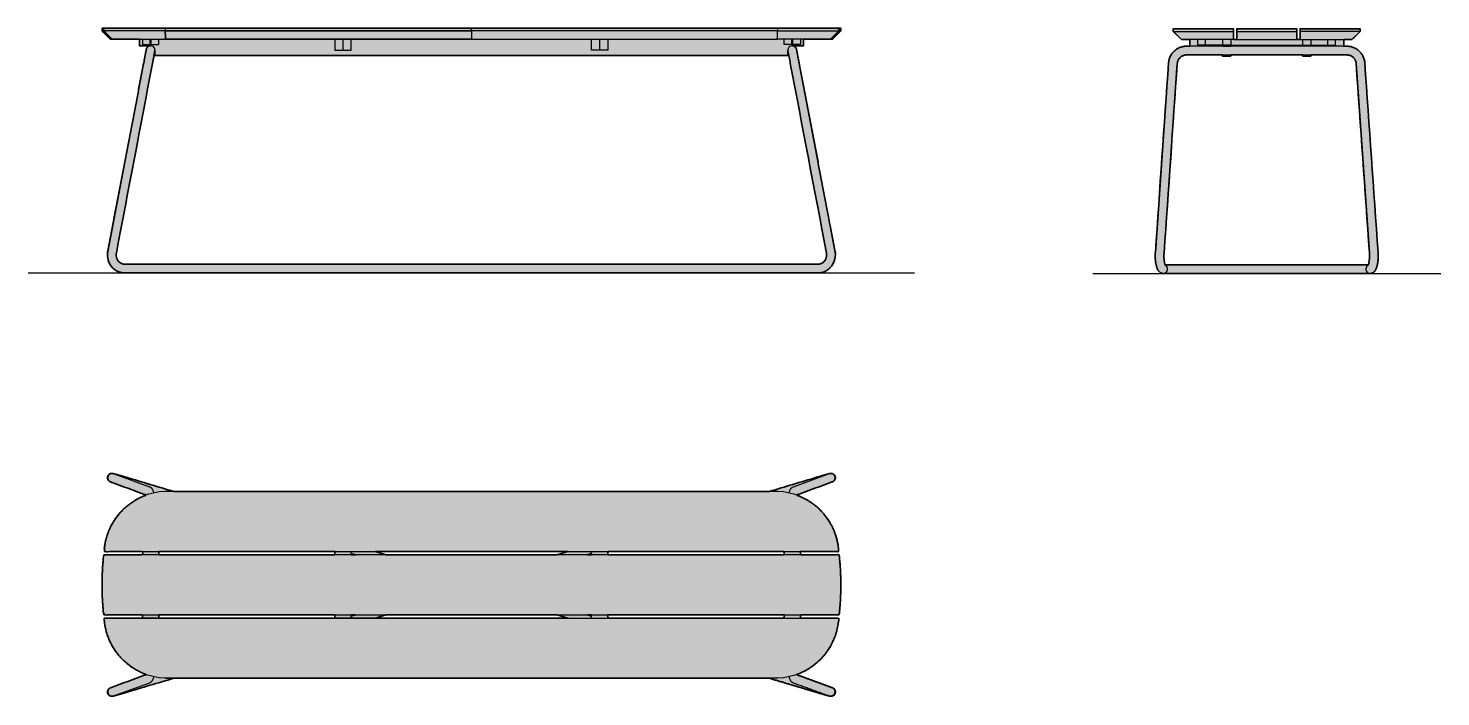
# Model space of a CAD drawing. Header units: millimetres. Extents: x 0 to 2586, y -776 to 448.
import ezdxf

# ---------------------------------------------------------------- set-up
doc = ezdxf.new("R2010")
doc.units = ezdxf.units.MM
doc.linetypes.add('Dots', pattern=[1, 0, -1])
doc.layers.add('Blocks', color=7, linetype='Continuous')
doc.layers.add('Blocks$Fill', color=7, linetype='Continuous', true_color=0xffffff)
for name, color, linetype, lineweight, true_color in [('Blocks$Inner', 7, 'Continuous', 25, 0x007f00), ('Blocks$Outline', 7, 'Continuous', 35, 0xff3f3f), ('Groud', 7, 'Dots', 25, 0x243775)]:
    doc.layers.add(name, color=color, linetype=linetype, lineweight=lineweight, true_color=true_color)

# ---------------------------------------------------------------- blocks, each defined once
blk = doc.blocks.new('Lilium Bench Side')
at = {"layer": 'Blocks$Fill'}
h = blk.add_hatch(color=256, dxfattribs=at)
h.paths.add_polyline_path([(-1371.6, 448), (-1487.4, 448), (-1487.4, 443), (-1472.4, 428), (-1469.3, 428), (-1419, 428), (-1419, 418), (-1419, 417.5), (-1418.9, 417), (-1418.9, 416.5), (-1418.9, 416), (-1399.1, 416), (-1399.2, 416), (-1399.4, 415.9), (-1399.6, 415.9), (-1399.7, 415.9), (-1399.9, 415.9), (-1400, 415.8), (-1400.2, 415.8), (-1400.4, 415.8), (-1400.5, 415.7), (-1400.7, 415.7), (-1400.8, 415.6), (-1401, 415.6), (-1401.2, 415.5), (-1401.3, 415.5), (-1401.5, 415.4), (-1401.6, 415.4), (-1401.8, 415.3), (-1401.9, 415.2), (-1402.1, 415.1), (-1402.2, 415.1), (-1402.4, 415), (-1402.5, 414.9), (-1402.7, 414.8), (-1402.8, 414.7), (-1403, 414.6), (-1403.1, 414.5), (-1403.2, 414.4), (-1403.4, 414.3), (-1403.5, 414.2), (-1403.6, 414.1), (-1403.8, 414), (-1403.9, 413.9), (-1404, 413.8), (-1404.1, 413.6), (-1404.2, 413.5), (-1404.4, 413.4), (-1404.5, 413.3), (-1404.6, 413.2), (-1404.7, 413), (-1404.8, 412.9), (-1404.9, 412.8), (-1405, 412.6), (-1405.1, 412.5), (-1405.2, 412.4), (-1405.3, 412.2), (-1405.3, 412.1), (-1405.4, 411.9), (-1405.5, 411.8), (-1405.6, 411.7), (-1405.7, 411.5), (-1405.7, 411.4), (-1405.8, 411.2), (-1405.8, 411.1), (-1405.9, 410.9), (-1406, 410.8), (-1406, 410.7), (-1406.1, 410.5), (-1406.1, 410.4), (-1406.2, 410.2), (-1406.2, 410.1), (-1406.2, 409.9), (-1406.3, 409.8), (-1406.3, 409.6), (-1406.3, 409.5), (-1410.7, 386.6), (-1476.9, 39.5), (-1477.2, 37.6), (-1477.3, 36.8), (-1477.3, 36), (-1477.4, 35.1), (-1477.4, 34.3), (-1477.5, 33.5), (-1477.5, 32.7), (-1477.4, 31.9), (-1477.4, 31.1), (-1477.3, 30.3), (-1477.3, 29.5), (-1477.2, 28.7), (-1477.1, 27.9), (-1476.9, 27.1), (-1476.8, 26.3), (-1476.6, 25.5), (-1476.4, 24.7), (-1476.2, 23.9), (-1476, 23.1), (-1475.7, 22.4), (-1475.5, 21.6), (-1475.2, 20.8), (-1474.9, 20.1), (-1474.6, 19.4), (-1474.2, 18.6), (-1473.9, 17.9), (-1473.5, 17.2), (-1473.1, 16.5), (-1472.7, 15.8), (-1472.3, 15.1), (-1471.9, 14.4), (-1471.4, 13.7), (-1470.9, 13.1), (-1470.5, 12.5), (-1470, 11.8), (-1469.4, 11.2), (-1468.9, 10.6), (-1468.4, 10), (-1467.8, 9.4), (-1467.3, 8.9), (-1466.7, 8.3), (-1466.1, 7.8), (-1465.5, 7.3), (-1464.9, 6.8), (-1464.2, 6.3), (-1463.6, 5.8), (-1462.9, 5.4), (-1462.3, 4.9), (-1461.6, 4.5), (-1460.9, 4.1), (-1460.2, 3.7), (-1459.5, 3.4), (-1458.8, 3), (-1458.1, 2.7), (-1457.4, 2.4), (-1456.6, 2.1), (-1455.9, 1.8), (-1455.2, 1.6), (-1454.4, 1.3), (-1453.6, 1.1), (-1452.9, 0.9), (-1452.1, 0.7), (-1451.4, 0.6), (-1450.6, 0.4), (-1449.8, 0.3), (-1449, 0.2), (-1448.3, 0.1), (-1447.5, 0.1), (-1446.7, 0), (-1445.4, 0), (-1432, 0), (-190.4, 0), (-177, 0), (-176.1, 0), (-175.1, 0.1), (-174.3, 0.1), (-173.5, 0.2), (-172.8, 0.3), (-172, 0.4), (-171.2, 0.5), (-170.5, 0.7), (-169.7, 0.9), (-168.9, 1.1), (-168.2, 1.3), (-167.4, 1.5), (-166.7, 1.8), (-166, 2), (-165.2, 2.3), (-164.5, 2.6), (-163.8, 3), (-163.1, 3.3), (-162.4, 3.7), (-161.7, 4), (-161, 4.4), (-160.3, 4.8), (-159.7, 5.3), (-159, 5.7), (-158.4, 6.2), (-157.7, 6.7), (-157.1, 7.2), (-156.5, 7.7), (-155.9, 8.2), (-155.3, 8.7), (-154.8, 9.3), (-154.2, 9.8), (-153.7, 10.4), (-153.1, 11), (-152.6, 11.6), (-152.1, 12.3), (-151.6, 12.9), (-151.2, 13.5), (-150.7, 14.2), (-150.3, 14.9), (-149.9, 15.5), (-149.4, 16.2), (-149.1, 16.9), (-148.7, 17.6), (-148.3, 18.4), (-148, 19.1), (-147.7, 19.8), (-147.4, 20.6), (-147.1, 21.3), (-146.8, 22.1), (-146.5, 22.9), (-146.3, 23.6), (-146.1, 24.4), (-145.9, 25.2), (-145.7, 26), (-145.6, 26.8), (-145.4, 27.6), (-145.3, 28.4), (-145.2, 29.2), (-145.1, 30), (-145, 30.8), (-145, 31.6), (-145, 32.4), (-145, 33.2), (-145, 34), (-145, 34.8), (-145.1, 35.6), (-145.1, 36.5), (-145.2, 37.3), (-145.3, 38.1), (-145.6, 39.5), (-211.7, 386.6), (-216.1, 409.5), (-216.1, 409.6), (-216.2, 409.8), (-216.2, 409.9), (-216.2, 410.1), (-216.3, 410.2), (-216.3, 410.4), (-216.4, 410.5), (-216.4, 410.7), (-216.5, 410.8), (-216.5, 410.9), (-216.6, 411.1), (-216.6, 411.2), (-216.7, 411.4), (-216.8, 411.5), (-216.9, 411.7), (-216.9, 411.8), (-217, 411.9), (-217.1, 412.1), (-217.2, 412.2), (-217.3, 412.4), (-217.3, 412.5), (-217.4, 412.6), (-217.5, 412.8), (-217.6, 412.9), (-217.7, 413), (-217.8, 413.2), (-218, 413.3), (-218.1, 413.4), (-218.2, 413.5), (-218.3, 413.6), (-218.4, 413.8), (-218.5, 413.9), (-218.7, 414), (-218.8, 414.1), (-218.9, 414.2), (-219.1, 414.3), (-219.2, 414.4), (-219.3, 414.5), (-219.5, 414.6), (-219.6, 414.7), (-219.8, 414.8), (-219.9, 414.9), (-220.1, 415), (-220.2, 415.1), (-220.4, 415.1), (-220.5, 415.2), (-220.7, 415.3), (-220.8, 415.4), (-221, 415.4), (-221.1, 415.5), (-221.3, 415.5), (-221.4, 415.6), (-221.6, 415.6), (-221.8, 415.7), (-221.9, 415.7), (-222.1, 415.8), (-222.2, 415.8), (-222.4, 415.8), (-222.6, 415.9), (-222.7, 415.9), (-222.9, 415.9), (-223, 415.9), (-223.2, 416), (-223.4, 416), (-203.6, 416), (-203.5, 416.5), (-203.5, 417), (-203.5, 417.5), (-203.5, 418), (-203.5, 428), (-153.8, 428), (-153.2, 428), (-150, 428), (-135, 443), (-135, 448), (-138.1, 448), (-138.8, 448)], flags=0)
h.paths.add_polyline_path([(-231.9, 407.6), (-231.8, 406.5), (-227.5, 383.6), (-161.3, 36.5), (-161.1, 35.5), (-161.1, 35.2), (-161.1, 34.9), (-161, 34.3), (-161, 33.7), (-161, 33.2), (-161, 32.6), (-161, 32), (-161, 31.5), (-161.1, 30.9), (-161.2, 30.3), (-161.3, 29.8), (-161.4, 29.2), (-161.5, 28.6), (-161.7, 28.1), (-161.8, 27.5), (-162, 27), (-162.2, 26.5), (-162.4, 26), (-162.7, 25.4), (-162.9, 24.9), (-163.2, 24.4), (-163.5, 23.9), (-163.8, 23.5), (-164.1, 23), (-164.4, 22.5), (-164.7, 22.1), (-165.1, 21.7), (-165.5, 21.2), (-165.8, 20.8), (-166.2, 20.4), (-166.6, 20.1), (-167.1, 19.7), (-167.5, 19.4), (-167.9, 19), (-168.4, 18.7), (-168.8, 18.4), (-169.3, 18.1), (-169.8, 17.9), (-170.2, 17.6), (-170.5, 17.5), (-170.7, 17.4), (-171, 17.3), (-171.2, 17.2), (-171.5, 17.1), (-171.7, 17), (-172, 16.9), (-172.3, 16.8), (-172.8, 16.6), (-173.3, 16.5), (-173.6, 16.4), (-173.8, 16.3), (-174.1, 16.3), (-174.4, 16.2), (-174.6, 16.2), (-174.9, 16.1), (-175.2, 16.1), (-175.4, 16.1), (-175.8, 16.1), (-176.2, 16), (-177, 16), (-811.2, 16), (-1445.4, 16), (-1445.9, 16), (-1446.3, 16), (-1446.6, 16), (-1446.9, 16.1), (-1447.2, 16.1), (-1447.4, 16.1), (-1447.7, 16.2), (-1448, 16.2), (-1448.2, 16.3), (-1448.5, 16.3), (-1449, 16.4), (-1449.3, 16.5), (-1449.6, 16.6), (-1449.8, 16.7), (-1450.1, 16.7), (-1450.3, 16.8), (-1450.6, 16.9), (-1450.9, 17), (-1451.1, 17.1), (-1451.4, 17.2), (-1451.6, 17.3), (-1451.9, 17.5), (-1452.1, 17.6), (-1452.4, 17.7), (-1452.6, 17.8), (-1452.9, 18), (-1453.1, 18.1), (-1453.6, 18.4), (-1454, 18.7), (-1454.5, 19), (-1454.9, 19.3), (-1455.4, 19.7), (-1455.8, 20.1), (-1456.2, 20.4), (-1456.6, 20.8), (-1457, 21.3), (-1457.3, 21.7), (-1457.7, 22.1), (-1458, 22.6), (-1458.4, 23), (-1458.7, 23.5), (-1459, 24), (-1459.3, 24.5), (-1459.5, 25), (-1459.8, 25.5), (-1460, 26), (-1460.2, 26.5), (-1460.4, 27.1), (-1460.6, 27.6), (-1460.8, 28.2), (-1460.9, 28.7), (-1461.1, 29.3), (-1461.2, 29.8), (-1461.3, 30.4), (-1461.3, 31), (-1461.4, 31.5), (-1461.4, 32.1), (-1461.5, 32.7), (-1461.5, 33.3), (-1461.5, 33.8), (-1461.4, 34.1), (-1461.4, 34.4), (-1461.4, 34.7), (-1461.4, 35), (-1461.3, 35.4), (-1461.1, 36.5), (-1395, 383.6), (-1390.6, 406.5), (-1390.5, 407.6), (-1390.5, 398), (-231.9, 398)], flags=0)
at = {"layer": 'Blocks$Inner', "linetype": 'ByBlock'}
for p, q in [((-1487.4, 443), (-1484.4, 443)), ((-138.1, 443), (-135, 443)), ((-1419, 428), (-1419, 418)), ((-1418.9, 416), (-1399.1, 416)), ((-1399.5, 418), (-1399.5, 428)), ((-1397.5, 418), (-1397.5, 428)), ((-1046.2, 408), (-1046.2, 428)), ((-576.2, 408), (-576.2, 428)), ((-225, 418), (-225, 428)), ((-203.6, 416), (-223.4, 416)), ((-223, 418), (-223, 428)), ((-203.5, 428), (-203.5, 418))]:
    blk.add_line(p, q, dxfattribs=at)
for points in [[(-1371.6, 443), (-811.2, 443), (-811.2, 448), (-1371.6, 448), (-1483.7, 448), (-1484.4, 448), (-1487.4, 448), (-1487.4, 443), (-1472.4, 428), (-1469.3, 428), (-1475.9, 434.6), (-1484.4, 443), (-1484.4, 448)], [(-250.9, 448), (-250.9, 443), (-1371.6, 443), (-1483.7, 443), (-1475.3, 434.6), (-1468.6, 428), (-1477.1, 436.4), (-1483.7, 443), (-1483.7, 448)], [(-138.8, 443), (-138.8, 448), (-250.9, 448), (-1371.6, 448), (-1371.6, 443)], [(-811.2, 443), (-811.2, 428), (-1371.3, 428)], [(-250.9, 443), (-138.8, 443), (-147.2, 434.6), (-153.8, 428), (-251.2, 428)], [(-138.8, 448), (-138.1, 448), (-138.1, 443), (-144.7, 436.4), (-153.2, 428), (-153.8, 428)], [(-153.2, 428), (-150, 428), (-135, 443), (-135, 448), (-138.1, 448)], [(-1469.3, 428), (-1468.6, 428), (-1371.3, 428), (-251.2, 428)], [(-1413.5, 428), (-1413.5, 418), (-1399.5, 418), (-1397.5, 418), (-1383.5, 418), (-1383.5, 428)], [(-1061.2, 428), (-1061.2, 408), (-1046.2, 408), (-1031.2, 408), (-1031.2, 428)], [(-561.2, 428), (-561.2, 408), (-576.2, 408), (-591.2, 408), (-591.2, 428)], [(-209, 428), (-209, 418), (-223, 418), (-225, 418), (-239, 418), (-239, 428)], [(-1406.3, 409.5), (-1410.7, 386.6), (-1476.9, 39.5)], [(-1461.1, 36.5), (-1395, 383.6), (-1390.6, 406.5), (-1390.5, 408)], [(-231.9, 407.6), (-231.9, 398), (-1390.5, 398), (-1390.5, 407.6)], [(-232, 408), (-231.8, 406.5), (-227.5, 383.6), (-161.3, 36.5)], [(-145.6, 39.5), (-211.7, 386.6), (-216.1, 409.5)], [(-177, 16), (-811.2, 16), (-1445.4, 16)], [(-1445.4, 0), (-1432, 0), (-811.2, 0), (-190.4, 0), (-177, 0)]]:
    blk.add_lwpolyline(points, dxfattribs=at)
for centre, radius, start, end in [((-1399, 418), 20, 180, 185.8071), ((-1398.5, 408), 8, 79.2075, 169.2075), ((-1398.5, 408), 8, 0, 79.2075), ((-224, 408), 8, 100.7925, 180), ((-224, 408), 8, 10.7925, 100.7925), ((-145.8, 39.2), 0.408, 49.482, 100.5558)]:
    blk.add_arc(centre, radius, start, end, dxfattribs=at)
at = {"layer": 'Blocks$Inner', "linetype": 'ByBlock', "extrusion": (0, 0, -1)}
blk.add_arc((223.5, 418), 20, 180, 185.8071, dxfattribs=at)
at = {"layer": 'Blocks$Inner', "linetype": 'ByBlock'}
for points in [[(-1371.6, 443), (-1371.5, 438), (-1371.4, 433), (-1371.3, 428)], [(-1371.3, 428), (-1371.4, 433), (-1371.5, 438), (-1371.6, 443)], [(-251.2, 428), (-251.1, 433), (-251, 438), (-250.9, 443)]]:
    blk.add_open_spline(points, degree=3, dxfattribs=at)
for points, knots in [([(-1476.9, 39.5), (-1477, 38.8), (-1477.3, 37.1), (-1477.5, 34.3), (-1477.5, 31.1), (-1477.1, 27.9), (-1476.5, 24.7), (-1475.5, 21.6), (-1474.3, 18.6), (-1472.8, 15.7), (-1471, 13.1), (-1469, 10.6), (-1466.7, 8.3), (-1464.3, 6.3), (-1461.6, 4.5), (-1458.8, 3), (-1455.9, 1.8), (-1452.9, 0.9), (-1449.8, 0.3), (-1447.3, 0), (-1445.8, 0), (-1445.4, 0)], [4073.907746, 4073.907746, 4073.907746, 4073.907746, 4073.940946, 4073.99663, 4074.052347, 4074.108087, 4074.163839, 4074.219589, 4074.275329, 4074.331047, 4074.386733, 4074.442377, 4074.497969, 4074.553503, 4074.608971, 4074.664372, 4074.719703, 4074.77497, 4074.830176, 4074.885333, 4074.907746, 4074.907746, 4074.907746, 4074.907746]), ([(-1445.4, 16), (-1445.7, 16), (-1446.8, 16), (-1448.5, 16.3), (-1450.6, 16.9), (-1452.6, 17.8), (-1454.5, 19), (-1456.2, 20.4), (-1457.7, 22.1), (-1459, 24), (-1460.1, 26), (-1460.8, 28.2), (-1461.3, 30.4), (-1461.5, 32.7), (-1461.4, 34.7), (-1461.2, 36), (-1461.1, 36.5)], [3294.377522, 3294.377522, 3294.377522, 3294.377522, 3294.41071, 3294.488915, 3294.56704, 3294.64486, 3294.722265, 3294.799208, 3294.875694, 3294.951761, 3295.027473, 3295.102899, 3295.178112, 3295.253182, 3295.32818, 3295.377522, 3295.377522, 3295.377522, 3295.377522]), ([(-177, 0), (-176.4, 0), (-174.7, 0), (-172, 0.4), (-168.9, 1), (-165.9, 2), (-163.1, 3.3), (-160.3, 4.8), (-157.7, 6.6), (-155.3, 8.7), (-153.1, 11), (-151.1, 13.5), (-149.4, 16.2), (-147.9, 19.1), (-146.7, 22.1), (-145.8, 25.2), (-145.2, 28.4), (-144.9, 31.6), (-145, 34.8), (-145.2, 37.5), (-145.5, 39), (-145.6, 39.5)], [1245.443645, 1245.443645, 1245.443645, 1245.443645, 1245.477253, 1245.532325, 1245.587407, 1245.642504, 1245.69763, 1245.752799, 1245.808019, 1245.863298, 1245.91864, 1245.974047, 1246.029519, 1246.085051, 1246.14064, 1246.196278, 1246.251957, 1246.30767, 1246.363407, 1246.419158, 1246.443645, 1246.443645, 1246.443645, 1246.443645]), ([(-161.3, 36.5), (-161.2, 36.1), (-161, 35), (-160.9, 33.2), (-161.1, 30.9), (-161.5, 28.6), (-162.2, 26.5), (-163.2, 24.4), (-164.4, 22.5), (-165.8, 20.8), (-167.5, 19.3), (-169.3, 18.1), (-171.2, 17.1), (-173.3, 16.4), (-175.2, 16.1), (-176.5, 16), (-177, 16)], [2024.973869, 2024.973869, 2024.973869, 2024.973869, 2025.007363, 2025.082419, 2025.157447, 2025.232432, 2025.307423, 2025.382494, 2025.457721, 2025.533186, 2025.60897, 2025.685148, 2025.761781, 2025.838896, 2025.916475, 2025.973869, 2025.973869, 2025.973869, 2025.973869])]:
    blk.add_open_spline(points, degree=3, knots=knots, dxfattribs=at)
at = {"layer": 'Blocks$Outline'}
for points in [[(-153.2, 428), (-150, 428), (-135, 443), (-135, 448), (-138.1, 448)], [(-138.1, 448), (-138.8, 448)], [(-153.8, 428), (-153.2, 428)], [(-1390.5, 407.6), (-1390.5, 398), (-231.9, 398), (-231.9, 407.6)], [(-1432, 0), (-811.2, 0), (-190.4, 0)]]:
    blk.add_lwpolyline(points, dxfattribs=at)
for points, knots in [([(-1371.6, 448), (-1408.9, 448), (-1446.3, 448), (-1483.7, 448), (-1483.9, 448), (-1484.1, 448), (-1484.4, 448), (-1485.4, 448), (-1486.4, 448), (-1487.4, 448), (-1487.4, 446.3), (-1487.4, 444.7), (-1487.4, 443), (-1482.4, 438), (-1477.4, 433), (-1472.4, 428), (-1471.4, 428), (-1470.3, 428), (-1469.3, 428)], [2365.502282, 2365.502282, 2365.502282, 2365.502282, 2477.604564, 2477.604564, 2477.604564, 2478.305308, 2478.305308, 2478.305308, 2481.339514, 2481.339514, 2481.339514, 2486.339514, 2486.339514, 2486.339514, 2507.552718, 2507.552718, 2507.552718, 2510.681366, 2510.681366, 2510.681366, 2510.681366]), ([(-138.8, 448), (-176.1, 448), (-213.5, 448), (-250.9, 448), (-624.4, 448), (-998, 448), (-1371.6, 448)], [0, 0, 0, 0, 112.102282, 112.102282, 112.102282, 1232.802282, 1232.802282, 1232.802282, 1232.802282]), ([(-1469.3, 428), (-1469.1, 428), (-1468.9, 428), (-1468.6, 428), (-1452.1, 428), (-1435.5, 428), (-1419, 428)], [0, 0, 0, 0, 0.63481, 0.63481, 0.63481, 50.308584, 50.308584, 50.308584, 50.308584]), ([(-231.9, 407.6), (-231.9, 407.2), (-231.9, 406.9), (-231.8, 406.5), (-230.4, 398.9), (-228.9, 391.3), (-227.5, 383.6), (-205.4, 267.9), (-183.3, 152.2), (-161.3, 36.5), (-161.2, 36.1), (-161, 35), (-160.9, 33.2), (-161.1, 30.9), (-161.5, 28.6), (-162.2, 26.5), (-163.2, 24.4), (-164.4, 22.5), (-165.8, 20.8), (-167.5, 19.3), (-169.3, 18.1), (-171.2, 17.1), (-173.3, 16.4), (-175.2, 16.1), (-176.5, 16), (-177, 16), (-388.4, 16), (-599.8, 16), (-811.2, 16), (-1022.6, 16), (-1234, 16), (-1445.4, 16), (-1445.7, 16), (-1446.8, 16), (-1448.5, 16.3), (-1450.6, 16.9), (-1452.6, 17.8), (-1454.5, 19), (-1456.2, 20.4), (-1457.7, 22.1), (-1459, 24), (-1460.1, 26), (-1460.8, 28.2), (-1461.3, 30.4), (-1461.5, 32.7), (-1461.4, 34.7), (-1461.2, 36), (-1461.1, 36.5), (-1439.1, 152.2), (-1417, 267.9), (-1395, 383.6), (-1393.5, 391.3), (-1392.1, 398.9), (-1390.6, 406.5), (-1390.6, 406.9), (-1390.5, 407.2), (-1390.5, 407.6)], [415.150076, 415.150076, 415.150076, 415.150076, 416.25363, 416.25363, 416.25363, 439.538635, 439.538635, 439.538635, 792.953485, 792.953485, 792.953485, 792.986979, 793.062035, 793.137063, 793.212048, 793.287039, 793.36211, 793.437337, 793.512802, 793.588586, 793.664764, 793.741397, 793.818512, 793.896091, 793.953485, 793.953485, 793.953485, 1428.155311, 1428.155311, 1428.155311, 2062.357138, 2062.357138, 2062.357138, 2062.390326, 2062.468531, 2062.546656, 2062.624476, 2062.701881, 2062.778824, 2062.85531, 2062.931377, 2063.007089, 2063.082515, 2063.157728, 2063.232798, 2063.307796, 2063.357138, 2063.357138, 2063.357138, 2416.771988, 2416.771988, 2416.771988, 2440.056992, 2440.056992, 2440.056992, 2441.160547, 2441.160547, 2441.160547, 2441.160547])]:
    blk.add_open_spline(points, degree=3, knots=knots, dxfattribs=at)
for points, weights, degree, knots in [([(-1399.1, 416), (-1402.9, 415.7), (-1405.6, 413.1), (-1406.3, 409.5), (-1407.8, 401.9), (-1409.2, 394.2), (-1410.7, 386.6), (-1432.7, 270.9), (-1454.8, 155.2), (-1476.9, 39.5), (-1477, 38.8), (-1477.3, 37.1), (-1477.5, 34.3), (-1477.5, 31.1), (-1477.1, 27.9), (-1476.5, 24.7), (-1475.5, 21.6), (-1474.3, 18.6), (-1472.8, 15.7), (-1471, 13.1), (-1469, 10.6), (-1466.7, 8.3), (-1464.3, 6.3), (-1461.6, 4.5), (-1458.8, 3), (-1455.9, 1.8), (-1452.9, 0.9), (-1449.8, 0.3), (-1447.3, 0), (-1445.8, 0), (-1445.4, 0), (-1440.9, 0), (-1436.5, 0), (-1432, 0)], [0.91401341509, 0.810975681506, 0.839637876476, 1, 1, 1, 1, 1, 1, 1, 1, 1, 1, 1, 1, 1, 1, 1, 1, 1, 1, 1, 1, 1, 1, 1, 1, 1, 1, 1, 1, 1, 1, 1], 3, [2454.867176, 2454.867176, 2454.867176, 2454.867176, 2465.187507, 2465.187507, 2465.187507, 2488.472511, 2488.472511, 2488.472511, 2841.887362, 2841.887362, 2841.887362, 2841.920562, 2841.976246, 2842.031963, 2842.087703, 2842.143455, 2842.199205, 2842.254945, 2842.310663, 2842.366349, 2842.421993, 2842.477585, 2842.533119, 2842.588587, 2842.643987, 2842.699319, 2842.754586, 2842.809792, 2842.864949, 2842.887362, 2842.887362, 2842.887362, 2856.31069, 2856.31069, 2856.31069, 2856.31069]), ([(-1419, 428), (-1419, 423), (-1419, 418), (-1419, 417), (-1418.9, 416), (-1409, 416), (-1399.1, 416)], [1, 1, 1, 0.998716213533, 1, 1, 1], 2, [0, 0, 0, 10, 10, 12.027066, 12.027066, 31.810618, 31.810618, 31.810618]), ([(-223.4, 416), (-213.5, 416), (-203.6, 416), (-203.5, 417), (-203.5, 418), (-203.5, 423), (-203.5, 428)], [1, 1, 1, 0.998716213533, 1, 1, 1], 2, [-31.810618, -31.810618, -31.810618, -12.027066, -12.027066, -10, -10, 0, 0, 0]), ([(-190.4, 0), (-186, 0), (-181.5, 0), (-177, 0), (-176.4, 0), (-174.7, 0), (-172, 0.4), (-168.9, 1), (-165.9, 2), (-163.1, 3.3), (-160.3, 4.8), (-157.7, 6.6), (-155.3, 8.7), (-153.1, 11), (-151.1, 13.5), (-149.4, 16.2), (-147.9, 19.1), (-146.7, 22.1), (-145.8, 25.2), (-145.2, 28.4), (-144.9, 31.6), (-145, 34.8), (-145.2, 37.5), (-145.5, 39), (-145.6, 39.5), (-167.6, 155.2), (-189.7, 270.9), (-211.7, 386.6), (-213.2, 394.2), (-214.7, 401.9), (-216.1, 409.5), (-216.8, 413.1), (-219.5, 415.7), (-223.4, 416)], [1, 1, 1, 1, 1, 1, 1, 1, 1, 1, 1, 1, 1, 1, 1, 1, 1, 1, 1, 1, 1, 1, 1, 1, 1, 1, 1, 1, 1, 1, 1, 0.839637876476, 0.810975681506, 0.91401341509], 3, [0, 0, 0, 0, 13.423261, 13.423261, 13.423261, 13.456869, 13.511941, 13.567023, 13.62212, 13.677246, 13.732415, 13.787635, 13.842914, 13.898256, 13.953663, 14.009135, 14.064667, 14.120256, 14.175894, 14.231573, 14.287286, 14.343023, 14.398774, 14.423261, 14.423261, 14.423261, 367.838112, 367.838112, 367.838112, 391.123116, 391.123116, 391.123116, 401.443446, 401.443446, 401.443446, 401.443446])]:
    blk.add_rational_spline(points, weights, degree=degree, knots=knots, dxfattribs=at)
blk.add_open_spline([(-203.5, 428), (-186.9, 428), (-170.3, 428), (-153.8, 428)], degree=3, dxfattribs=at)
blk = doc.blocks.new('Lilium Bench End')
at = {"layer": 'Blocks$Fill'}
h = blk.add_hatch(color=256, dxfattribs=at)
h.paths.add_polyline_path([(-147.5, 443), (-147.5, 448), (-257.5, 448), (-257.5, 443), (-257.5, 428), (-263.5, 428), (-263.5, 443), (-263.5, 448), (-373.5, 448), (-373.5, 443), (-373.5, 428), (-379.5, 428), (-379.5, 448), (-489.5, 448), (-489.5, 443), (-474.5, 428), (-459.5, 428), (-459.5, 416), (-465.2, 416), (-466.2, 416), (-467.1, 415.9), (-468, 415.9), (-468.8, 415.8), (-469.6, 415.7), (-470.4, 415.6), (-471.2, 415.5), (-472, 415.3), (-472.7, 415.1), (-473.5, 414.9), (-474.3, 414.7), (-475.1, 414.5), (-475.8, 414.3), (-476.6, 414), (-477.4, 413.7), (-478.1, 413.4), (-478.9, 413.1), (-479.6, 412.7), (-480.3, 412.4), (-481, 412), (-481.7, 411.6), (-482.4, 411.2), (-483.1, 410.8), (-483.8, 410.3), (-484.4, 409.9), (-485.1, 409.4), (-485.7, 408.9), (-486.4, 408.4), (-487, 407.9), (-487.6, 407.4), (-488.2, 406.8), (-488.7, 406.3), (-489.3, 405.7), (-489.8, 405.1), (-490.4, 404.5), (-490.9, 403.9), (-491.4, 403.3), (-491.9, 402.6), (-492.3, 402), (-492.8, 401.3), (-493.2, 400.6), (-493.7, 399.9), (-494.1, 399.3), (-494.4, 398.5), (-494.8, 397.8), (-495.2, 397.1), (-495.5, 396.4), (-495.8, 395.7), (-496.1, 394.9), (-496.4, 394.2), (-496.6, 393.4), (-496.9, 392.6), (-497.1, 391.9), (-497.3, 391.1), (-497.5, 390.3), (-497.6, 389.5), (-497.8, 388.8), (-497.9, 388), (-498, 386.8), (-498.1, 385.7), (-522.4, 38.5), (-522.5, 36.9), (-522.6, 33.9), (-522.6, 30.8), (-522.6, 27.8), (-522.4, 24.8), (-522.3, 23.3), (-522.1, 21.9), (-521.9, 20.5), (-521.7, 19.1), (-521.5, 17.7), (-521.2, 16.3), (-520.9, 15), (-520.6, 13.7), (-520.3, 12.5), (-519.9, 11.2), (-519.7, 10.6), (-519.5, 10), (-519.2, 9.4), (-519, 8.8), (-518.7, 8.2), (-518.4, 7.6), (-518.1, 7), (-517.8, 6.5), (-517.5, 6), (-517.3, 5.6), (-517, 5.2), (-516.7, 4.7), (-516.4, 4.4), (-516.1, 4), (-515.8, 3.7), (-515.6, 3.5), (-515.5, 3.4), (-515.2, 3.1), (-514.8, 2.8), (-514.7, 2.6), (-514.5, 2.5), (-514.3, 2.3), (-514.2, 2.2), (-514, 2.1), (-513.8, 2), (-513.7, 1.8), (-513.5, 1.7), (-513.3, 1.6), (-513.1, 1.5), (-512.9, 1.4), (-512.7, 1.3), (-512.6, 1.2), (-512.4, 1.1), (-512.2, 1), (-512, 0.9), (-511.8, 0.8), (-511.6, 0.7), (-511.4, 0.7), (-511.2, 0.6), (-511, 0.5), (-510.8, 0.5), (-510.6, 0.4), (-510.4, 0.3), (-510.2, 0.3), (-510, 0.2), (-509.8, 0.2), (-509.6, 0.2), (-509.4, 0.1), (-509.1, 0.1), (-508.9, 0.1), (-508.7, 0.1), (-507.8, 0), (-503.8, 0), (-129.3, 0), (-128.4, 0), (-128, 0.1), (-127.8, 0.1), (-127.6, 0.1), (-127.4, 0.2), (-127.2, 0.2), (-127, 0.3), (-126.8, 0.3), (-126.5, 0.4), (-126.3, 0.4), (-126.1, 0.5), (-125.9, 0.6), (-125.7, 0.6), (-125.5, 0.7), (-125.3, 0.8), (-125.2, 0.9), (-125, 1), (-124.8, 1.1), (-124.6, 1.2), (-124.4, 1.2), (-124.2, 1.3), (-124, 1.5), (-123.9, 1.6), (-123.7, 1.7), (-123.5, 1.8), (-123.4, 1.9), (-123.2, 2), (-123, 2.1), (-122.9, 2.3), (-122.7, 2.4), (-122.4, 2.7), (-122.1, 2.9), (-121.8, 3.2), (-121.5, 3.5), (-121.2, 3.8), (-120.9, 4.1), (-120.6, 4.5), (-120.4, 4.8), (-120.1, 5.2), (-119.8, 5.6), (-119.6, 6), (-119.3, 6.4), (-119.1, 6.9), (-118.8, 7.4), (-118.6, 7.8), (-118.3, 8.4), (-118.1, 8.9), (-117.8, 9.5), (-117.6, 10.1), (-117.4, 10.7), (-117.2, 11.4), (-117, 12), (-116.8, 12.7), (-116.4, 14), (-116.1, 15.4), (-115.8, 16.7), (-115.5, 18.1), (-115.3, 19.5), (-115.1, 21), (-114.9, 22.4), (-114.8, 23.9), (-114.7, 25.4), (-114.6, 26.9), (-114.5, 29.9), (-114.4, 33), (-114.5, 34.5), (-114.5, 36), (-114.7, 38.5), (-139, 385.7), (-139.1, 386.6), (-139.2, 387.6), (-139.3, 388.4), (-139.4, 389.2), (-139.6, 390), (-139.7, 390.7), (-139.9, 391.5), (-140.1, 392.3), (-140.4, 393), (-140.6, 393.8), (-140.9, 394.6), (-141.2, 395.3), (-141.5, 396), (-141.8, 396.8), (-142.1, 397.5), (-142.5, 398.2), (-142.8, 398.9), (-143.2, 399.6), (-143.6, 400.3), (-144.1, 401), (-144.5, 401.6), (-145, 402.3), (-145.5, 402.9), (-145.9, 403.6), (-146.5, 404.2), (-147, 404.8), (-147.5, 405.4), (-148.1, 406), (-148.6, 406.5), (-149.2, 407.1), (-149.8, 407.6), (-150.4, 408.2), (-151, 408.7), (-151.7, 409.2), (-152.3, 409.6), (-153, 410.1), (-153.6, 410.6), (-154.3, 411), (-155, 411.4), (-155.7, 411.8), (-156.4, 412.2), (-157.1, 412.6), (-157.8, 412.9), (-158.6, 413.2), (-159.3, 413.5), (-160.1, 413.8), (-160.8, 414.1), (-161.6, 414.4), (-162.4, 414.6), (-163.1, 414.8), (-163.9, 415), (-164.7, 415.2), (-165.5, 415.4), (-166.3, 415.5), (-167.1, 415.7), (-167.9, 415.8), (-168.7, 415.9), (-169.5, 415.9), (-170.7, 416), (-171.9, 416), (-177.5, 416), (-177.5, 428), (-162.5, 428)], flags=0)
h.paths.add_polyline_path([(-252.5, 400), (-252.5, 398), (-237.5, 398), (-237.5, 400), (-171.9, 400), (-170.9, 400), (-170.6, 400), (-170.3, 399.9), (-170, 399.9), (-169.7, 399.9), (-169.2, 399.8), (-168.6, 399.7), (-168, 399.6), (-167.5, 399.4), (-166.9, 399.3), (-166.4, 399.1), (-165.8, 398.9), (-165.3, 398.7), (-164.8, 398.5), (-164.2, 398.2), (-163.7, 398), (-163.2, 397.7), (-162.7, 397.4), (-162.3, 397.1), (-161.8, 396.8), (-161.3, 396.4), (-160.9, 396.1), (-160.5, 395.7), (-160, 395.3), (-159.6, 394.9), (-159.2, 394.5), (-158.9, 394.1), (-158.5, 393.6), (-158.2, 393.2), (-157.8, 392.7), (-157.5, 392.3), (-157.2, 391.8), (-156.9, 391.3), (-156.7, 390.8), (-156.4, 390.3), (-156.2, 389.8), (-156, 389.3), (-155.8, 388.7), (-155.6, 388.2), (-155.4, 387.6), (-155.4, 387.4), (-155.3, 387.1), (-155.2, 386.8), (-155.2, 386.6), (-155.1, 386.3), (-155.1, 386), (-155, 385.6), (-154.9, 384.6), (-130.6, 37.4), (-130.5, 36.1), (-130.5, 33.5), (-130.4, 31), (-130.5, 28.5), (-130.7, 26), (-130.8, 24.8), (-130.9, 23.7), (-131, 22.6), (-131.2, 21.5), (-131.4, 20.5), (-131.5, 19.6), (-131.7, 18.7), (-131.9, 17.9), (-132.1, 17.2), (-132.3, 16.5), (-132.5, 16), (-504.6, 16), (-504.7, 16.4), (-504.9, 16.8), (-505.1, 17.5), (-505.2, 18.2), (-505.4, 19), (-505.6, 19.8), (-505.8, 20.8), (-505.9, 21.7), (-506.1, 22.8), (-506.2, 23.8), (-506.3, 25), (-506.4, 26.1), (-506.6, 28.6), (-506.7, 31.1), (-506.6, 33.6), (-506.5, 36.2), (-506.5, 37.4), (-482.2, 384.6), (-482.1, 385.1), (-482.1, 385.5), (-482, 385.8), (-482, 386.1), (-481.9, 386.4), (-481.9, 386.6), (-481.8, 386.9), (-481.8, 387.2), (-481.6, 387.7), (-481.5, 388.3), (-481.3, 388.8), (-481.1, 389.4), (-481, 389.6), (-480.9, 389.9), (-480.8, 390.1), (-480.6, 390.4), (-480.4, 390.9), (-480.1, 391.4), (-479.8, 391.9), (-479.5, 392.4), (-479.2, 392.8), (-478.9, 393.3), (-478.5, 393.8), (-478.1, 394.2), (-477.8, 394.6), (-477.4, 395), (-476.9, 395.4), (-476.5, 395.8), (-476.1, 396.2), (-475.6, 396.5), (-475.2, 396.9), (-474.7, 397.2), (-474.2, 397.5), (-473.7, 397.8), (-473.2, 398.1), (-472.7, 398.3), (-472.2, 398.5), (-471.6, 398.8), (-471.1, 399), (-470.5, 399.2), (-470, 399.3), (-469.4, 399.5), (-468.9, 399.6), (-468.3, 399.7), (-467.7, 399.8), (-467.5, 399.9), (-467.2, 399.9), (-466.9, 399.9), (-466.6, 399.9), (-466.2, 400), (-465.2, 400), (-399.5, 400), (-399.5, 398), (-384.5, 398), (-384.5, 400)], flags=0)
at = {"layer": 'Blocks$Inner', "linetype": 'ByBlock'}
for p, q in [((-373.5, 443), (-263.5, 443)), ((-399.5, 416), (-465.2, 416)), ((-459.5, 428), (-459.5, 416)), ((-430.5, 418), (-430.5, 428)), ((-252.5, 416), (-384.5, 416)), ((-206.5, 418), (-206.5, 428)), ((-192.5, 418), (-192.5, 416)), ((-177.5, 416), (-177.5, 428)), ((-465.2, 400), (-171.9, 400)), ((-498.1, 385.7), (-522.4, 38.5)), ((-506.5, 37.4), (-482.2, 384.6)), ((-154.9, 384.6), (-130.6, 37.4)), ((-114.7, 38.5), (-139, 385.7))]:
    blk.add_line(p, q, dxfattribs=at)
for points in [[(-489.5, 443), (-489.5, 448), (-379.5, 448), (-379.5, 443), (-379.5, 428), (-474.5, 428)], [(-489.5, 443), (-379.5, 443)], [(-373.5, 428), (-373.5, 443), (-373.5, 448), (-263.5, 448), (-263.5, 443), (-263.5, 428), (-257.5, 428), (-162.5, 428)], [(-444.5, 416), (-444.5, 418), (-444.5, 428)], [(-399.5, 428), (-399.5, 418), (-399.5, 416), (-384.5, 416), (-384.5, 418), (-399.5, 418), (-430.5, 418), (-444.5, 418)], [(-384.5, 428), (-384.5, 418), (-252.5, 418), (-237.5, 418), (-206.5, 418), (-192.5, 418), (-192.5, 428)], [(-379.5, 428), (-373.5, 428), (-263.5, 428)], [(-237.5, 428), (-237.5, 418), (-237.5, 416), (-252.5, 416), (-252.5, 418), (-252.5, 428)], [(-171.9, 416), (-237.5, 416)], [(-384.5, 400), (-384.5, 398), (-399.5, 398), (-399.5, 400)], [(-237.5, 400), (-237.5, 398), (-252.5, 398), (-252.5, 400)], [(-507.8, 0), (-503.8, 0), (-318.5, 0), (-133.3, 0), (-129.3, 0)], [(-132.5, 16), (-318.5, 16), (-504.6, 16)]]:
    blk.add_lwpolyline(points, dxfattribs=at)
blk.add_lwpolyline([(-147.5, 443), (-257.5, 443), (-257.5, 428), (-257.5, 443), (-257.5, 448), (-147.5, 448)], close=True, dxfattribs=at)
for points in [[(-474.5, 428), (-479.5, 433), (-484.5, 438), (-489.5, 443)], [(-162.5, 428), (-157.5, 433), (-152.5, 438), (-147.5, 443)]]:
    blk.add_open_spline(points, degree=3, dxfattribs=at)
for points, knots in [([(-465.2, 416), (-465.9, 416), (-467.6, 416), (-470.4, 415.6), (-473.5, 415), (-476.6, 414), (-479.6, 412.8), (-482.5, 411.3), (-485.1, 409.5), (-487.6, 407.4), (-489.9, 405.1), (-491.9, 402.6), (-493.7, 400), (-495.2, 397.1), (-496.4, 394.2), (-497.3, 391.1), (-497.9, 388.3), (-498.1, 386.5), (-498.1, 385.7)], [65.660013, 65.660013, 65.660013, 65.660013, 65.699238, 65.764598, 65.829977, 65.895352, 65.960718, 66.02607, 66.091401, 66.156707, 66.221985, 66.287232, 66.352447, 66.417629, 66.482779, 66.5479, 66.612995, 66.660013, 66.660013, 66.660013, 66.660013]), ([(-139, 385.7), (-139, 386.3), (-139.2, 388), (-139.7, 390.8), (-140.6, 393.8), (-141.7, 396.8), (-143.2, 399.6), (-144.9, 402.3), (-146.9, 404.8), (-149.2, 407.1), (-151.6, 409.2), (-154.3, 411), (-157.1, 412.6), (-160.1, 413.9), (-163.1, 414.9), (-166.3, 415.6), (-169.2, 415.9), (-171.1, 416), (-171.9, 416)], [1140.354026, 1140.354026, 1140.354026, 1140.354026, 1140.393459, 1140.458492, 1140.523541, 1140.588597, 1140.653668, 1140.718759, 1140.783874, 1140.849019, 1140.914194, 1140.979401, 1141.044641, 1141.109911, 1141.17521, 1141.240535, 1141.305881, 1141.354026, 1141.354026, 1141.354026, 1141.354026]), ([(-482.2, 384.6), (-482.1, 384.9), (-482, 386), (-481.7, 387.8), (-480.9, 389.9), (-479.9, 391.9), (-478.5, 393.8), (-477, 395.5), (-475.2, 396.9), (-473.2, 398.1), (-471.1, 399), (-468.9, 399.7), (-466.9, 400), (-465.7, 400), (-465.2, 400)], [349.01305, 349.01305, 349.01305, 349.01305, 349.052302, 349.143626, 349.23495, 349.326142, 349.417152, 349.507948, 349.598518, 349.68887, 349.779025, 349.869012, 349.958873, 350.01305, 350.01305, 350.01305, 350.01305]), ([(-171.9, 400), (-171.5, 400), (-170.4, 400), (-168.6, 399.7), (-166.3, 399.2), (-164.2, 398.3), (-162.2, 397.1), (-160.4, 395.7), (-158.8, 394.1), (-157.5, 392.3), (-156.4, 390.3), (-155.6, 388.2), (-155.1, 386.3), (-155, 385), (-154.9, 384.6)], [643.333075, 643.333075, 643.333075, 643.333075, 643.372493, 643.462178, 643.55192, 643.641712, 643.731601, 643.821634, 643.911848, 644.002274, 644.092928, 644.183811, 644.2749, 644.333075, 644.333075, 644.333075, 644.333075]), ([(-522.4, 38.5), (-522.5, 38), (-522.6, 36.5), (-522.7, 33.9), (-522.7, 30.8), (-522.6, 27.8), (-522.4, 24.8), (-522.1, 21.9), (-521.7, 19), (-521.2, 16.3), (-520.6, 13.7), (-519.9, 11.2), (-519, 8.7), (-517.9, 6.6), (-516.8, 4.8), (-515.5, 3.4), (-514.2, 2.2), (-512.8, 1.3), (-511.2, 0.6), (-509.6, 0.1), (-508.4, 0), (-507.8, 0)], [414.673062, 414.673062, 414.673062, 414.673062, 414.70339, 414.760912, 414.818365, 414.875857, 414.933506, 414.991484, 415.050001, 415.109341, 415.169917, 415.232351, 415.297581, 415.366701, 415.421428, 415.469237, 415.512806, 415.553815, 415.593337, 415.632076, 415.673062, 415.673062, 415.673062, 415.673062]), ([(-503.9, 14.4), (-503.9, 14.4), (-503.9, 14.4), (-504, 14.6), (-504.2, 15), (-504.5, 15.8), (-504.9, 16.8), (-505.3, 18.2), (-505.6, 19.8), (-505.9, 21.7), (-506.2, 23.8), (-506.4, 26.1), (-506.6, 28.6), (-506.7, 31.1), (-506.7, 33.6), (-506.6, 35.8), (-506.5, 37), (-506.5, 37.4)], [0, 0, 0, 0, 0.0161638, 0.0701268, 0.1275769, 0.1892785, 0.2553499, 0.3254387, 0.3989333, 0.4751476, 0.5534378, 0.6332541, 0.7141465, 0.7957495, 0.8777591, 0.9599093, 1, 1, 1, 1]), ([(-130.6, 37.4), (-130.6, 37), (-130.5, 35.7), (-130.4, 33.5), (-130.4, 31), (-130.5, 28.5), (-130.7, 26), (-130.9, 23.7), (-131.2, 21.5), (-131.5, 19.6), (-131.9, 17.9), (-132.3, 16.5), (-132.7, 15.5), (-133, 14.8), (-133.2, 14.4), (-133.2, 14.4), (-133.2, 14.4)], [992.346125, 992.346125, 992.346125, 992.346125, 992.389106, 992.471044, 992.553173, 992.635286, 992.717071, 992.798253, 992.878508, 992.957444, 993.034574, 993.109308, 993.180984, 993.24144, 993.298019, 993.346125, 993.346125, 993.346125, 993.346125]), ([(-129.3, 0), (-128.7, 0), (-127.6, 0.1), (-125.9, 0.5), (-124.4, 1.2), (-123, 2.1), (-121.7, 3.2), (-120.6, 4.5), (-119.5, 6), (-118.5, 7.9), (-117.6, 10.1), (-116.7, 12.6), (-116.1, 15.3), (-115.5, 18.1), (-115.1, 20.9), (-114.8, 23.9), (-114.6, 26.9), (-114.4, 29.9), (-114.4, 33), (-114.5, 35.9), (-114.6, 37.7), (-114.7, 38.5)], [791.340976, 791.340976, 791.340976, 791.340976, 791.379538, 791.419195, 791.458412, 791.498094, 791.539311, 791.58346, 791.632389, 791.68821, 791.751579, 791.818069, 791.882219, 791.943945, 792.003984, 792.062915, 792.12113, 792.1789, 792.236428, 792.293879, 792.340976, 792.340976, 792.340976, 792.340976])]:
    blk.add_open_spline(points, degree=3, knots=knots, dxfattribs=at)
for points, knots in [([(-507.9, 0), (-504.6, 0), (-502.3, 2.4), (-500.1, 4.7), (-500.1, 8)], [0, 0, 0, 6.200804, 6.200804, 12.401608, 12.401608, 12.401608]), ([(-137, 8), (-137, 4.7), (-134.7, 2.4), (-132.5, 0), (-129.2, 0)], [8.448295, 8.448295, 8.448295, 14.649099, 14.649099, 20.849903, 20.849903, 20.849903])]:
    blk.add_rational_spline(points, [1, 0.922690725379, 1, 0.922690725379, 1], degree=2, knots=knots, dxfattribs=at)
for points, weights in [([(-500.1, 8), (-500.1, 12.7), (-504.2, 15)], [1, 0.865188745857, 1]), ([(-132.9, 15), (-137, 12.7), (-137, 8)], [1, 0.865155573957, 1])]:
    blk.add_rational_spline(points, weights, degree=2, dxfattribs=at)
at = {"layer": 'Blocks$Outline'}
for points in [[(-379.5, 428), (-379.5, 443), (-379.5, 448), (-489.5, 448), (-489.5, 443)], [(-489.5, 443), (-474.5, 428), (-459.5, 428)], [(-257.5, 428), (-263.5, 428), (-263.5, 443), (-263.5, 448), (-373.5, 448), (-373.5, 443), (-373.5, 428)], [(-147.5, 443), (-147.5, 448), (-257.5, 448), (-257.5, 443)], [(-257.5, 443), (-257.5, 428)], [(-177.5, 428), (-162.5, 428), (-147.5, 443)], [(-459.5, 428), (-459.5, 416)], [(-373.5, 428), (-379.5, 428)], [(-177.5, 416), (-177.5, 428)], [(-399.5, 400), (-399.5, 398), (-384.5, 398), (-384.5, 400)], [(-252.5, 400), (-252.5, 398), (-237.5, 398), (-237.5, 400)], [(-132.5, 16), (-318.5, 16), (-504.6, 16)]]:
    blk.add_lwpolyline(points, dxfattribs=at)
for points, knots in [([(-459.5, 416), (-461.4, 416), (-463.3, 416), (-465.2, 416), (-465.9, 416), (-467.6, 416), (-470.4, 415.6), (-473.5, 415), (-476.6, 414), (-479.6, 412.8), (-482.5, 411.3), (-485.1, 409.5), (-487.6, 407.4), (-489.9, 405.1), (-491.9, 402.6), (-493.7, 400), (-495.2, 397.1), (-496.4, 394.2), (-497.3, 391.1), (-497.9, 388.3), (-498.1, 386.5), (-498.1, 385.7), (-506.2, 270), (-514.3, 154.2), (-522.4, 38.5), (-522.5, 38), (-522.6, 36.5), (-522.7, 33.9), (-522.7, 30.8), (-522.6, 27.8), (-522.4, 24.8), (-522.1, 21.9), (-521.7, 19), (-521.2, 16.3), (-520.6, 13.7), (-519.9, 11.2), (-519, 8.7), (-517.9, 6.6), (-516.8, 4.8), (-515.5, 3.4), (-514.2, 2.2), (-512.8, 1.3), (-511.2, 0.6), (-509.6, 0.1), (-508.4, 0), (-507.8, 0), (-506.5, 0), (-505.1, 0), (-503.8, 0), (-442, 0), (-380.3, 0), (-318.5, 0), (-256.8, 0), (-195, 0), (-133.3, 0), (-132, 0), (-130.6, 0), (-129.3, 0), (-128.7, 0), (-127.6, 0.1), (-125.9, 0.5), (-124.4, 1.2), (-123, 2.1), (-121.7, 3.2), (-120.6, 4.5), (-119.5, 6), (-118.5, 7.9), (-117.6, 10.1), (-116.7, 12.6), (-116.1, 15.3), (-115.5, 18.1), (-115.1, 20.9), (-114.8, 23.9), (-114.6, 26.9), (-114.4, 29.9), (-114.4, 33), (-114.5, 35.9), (-114.6, 37.7), (-114.7, 38.5), (-122.8, 154.2), (-130.9, 270), (-139, 385.7), (-139, 386.3), (-139.2, 388), (-139.7, 390.8), (-140.6, 393.8), (-141.7, 396.8), (-143.2, 399.6), (-144.9, 402.3), (-146.9, 404.8), (-149.2, 407.1), (-151.6, 409.2), (-154.3, 411), (-157.1, 412.6), (-160.1, 413.9), (-163.1, 414.9), (-166.3, 415.6), (-169.2, 415.9), (-171.1, 416), (-171.9, 416), (-173.8, 416), (-175.7, 416), (-177.5, 416)], [60, 60, 60, 60, 65.660013, 65.660013, 65.660013, 65.699238, 65.764598, 65.829977, 65.895352, 65.960718, 66.02607, 66.091401, 66.156707, 66.221985, 66.287232, 66.352447, 66.417629, 66.482779, 66.5479, 66.612995, 66.660013, 66.660013, 66.660013, 414.673062, 414.673062, 414.673062, 414.70339, 414.760912, 414.818365, 414.875857, 414.933506, 414.991484, 415.050001, 415.109341, 415.169917, 415.232351, 415.297581, 415.366701, 415.421428, 415.469237, 415.512806, 415.553815, 415.593337, 415.632076, 415.673062, 415.673062, 415.673062, 419.678798, 419.678798, 419.678798, 603.506956, 603.506956, 603.506956, 787.33522, 787.33522, 787.33522, 791.340976, 791.340976, 791.340976, 791.379538, 791.419195, 791.458412, 791.498094, 791.539311, 791.58346, 791.632389, 791.68821, 791.751579, 791.818069, 791.882219, 791.943945, 792.003984, 792.062915, 792.12113, 792.1789, 792.236428, 792.293879, 792.340976, 792.340976, 792.340976, 1140.354026, 1140.354026, 1140.354026, 1140.393459, 1140.458492, 1140.523541, 1140.588597, 1140.653668, 1140.718759, 1140.783874, 1140.849019, 1140.914194, 1140.979401, 1141.044641, 1141.109911, 1141.17521, 1141.240535, 1141.305881, 1141.354026, 1141.354026, 1141.354026, 1147.014039, 1147.014039, 1147.014039, 1147.014039]), ([(-504.6, 16), (-504.7, 16.3), (-504.9, 16.9), (-505.3, 18.2), (-505.6, 19.8), (-505.9, 21.7), (-506.2, 23.8), (-506.4, 26.1), (-506.6, 28.6), (-506.7, 31.1), (-506.7, 33.6), (-506.6, 35.8), (-506.5, 37), (-506.5, 37.4), (-498.4, 153.1), (-490.3, 268.8), (-482.2, 384.6), (-482.1, 384.9), (-482, 386), (-481.7, 387.8), (-480.9, 389.9), (-479.9, 391.9), (-478.5, 393.8), (-477, 395.5), (-475.2, 396.9), (-473.2, 398.1), (-471.1, 399), (-468.9, 399.7), (-466.9, 400), (-465.7, 400), (-465.2, 400), (-443.3, 400), (-421.4, 400), (-399.5, 400)], [0.203854, 0.203854, 0.203854, 0.203854, 0.25535, 0.325439, 0.398933, 0.475148, 0.553438, 0.633254, 0.714147, 0.795749, 0.877759, 0.959909, 1, 1, 1, 349.01305, 349.01305, 349.01305, 349.052302, 349.143626, 349.23495, 349.326142, 349.417152, 349.507948, 349.598518, 349.68887, 349.779025, 349.869012, 349.958873, 350.01305, 350.01305, 350.01305, 415.673062, 415.673062, 415.673062, 415.673062]), ([(-237.5, 400), (-215.7, 400), (-193.8, 400), (-171.9, 400), (-171.5, 400), (-170.4, 400), (-168.6, 399.7), (-166.3, 399.2), (-164.2, 398.3), (-162.2, 397.1), (-160.4, 395.7), (-158.8, 394.1), (-157.5, 392.3), (-156.4, 390.3), (-155.6, 388.2), (-155.1, 386.3), (-155, 385), (-154.9, 384.6), (-146.8, 268.8), (-138.7, 153.1), (-130.6, 37.4), (-130.6, 37), (-130.5, 35.7), (-130.4, 33.5), (-130.4, 31), (-130.5, 28.5), (-130.7, 26), (-130.9, 23.7), (-131.2, 21.5), (-131.5, 19.6), (-131.9, 17.9), (-132.2, 16.7), (-132.4, 16.2), (-132.5, 16)], [577.673062, 577.673062, 577.673062, 577.673062, 643.333075, 643.333075, 643.333075, 643.372493, 643.462178, 643.55192, 643.641712, 643.731601, 643.821634, 643.911848, 644.002274, 644.092928, 644.183811, 644.2749, 644.333075, 644.333075, 644.333075, 992.346125, 992.346125, 992.346125, 992.389106, 992.471044, 992.553173, 992.635286, 992.717071, 992.798253, 992.878508, 992.957444, 993.034574, 993.109308, 993.142321, 993.142321, 993.142321, 993.142321])]:
    blk.add_open_spline(points, degree=3, knots=knots, dxfattribs=at)
blk.add_open_spline([(-384.5, 400), (-340.5, 400), (-296.5, 400), (-252.5, 400)], degree=3, dxfattribs=at)
blk = doc.blocks.new('Lilium Bench Top')
at = {"layer": 'Blocks$Fill', "extrusion": (0, 0, -1)}
h = blk.add_hatch(color=256, dxfattribs=at)
h.paths.add_polyline_path([(1272.8, 163.7), (1272.9, 164.1), (1273, 164.6), (1273.2, 165), (1336.7, 188.4), (1337.1, 188.6), (1337.5, 188.7), (1337.7, 188.8), (1337.8, 188.9), (1338, 188.9), (1338.2, 189.1), (1338.5, 189.2), (1338.6, 189.3), (1338.8, 189.4), (1338.9, 189.5), (1339.1, 189.6), (1339.2, 189.7), (1339.4, 189.8), (1339.6, 190), (1339.8, 190.1), (1339.9, 190.3), (1340.1, 190.5), (1340.3, 190.7), (1340.5, 190.9), (1340.7, 191.1), (1340.8, 191.3), (1340.9, 191.4), (1341, 191.5), (1341.1, 191.6), (1341.2, 191.8), (1341.2, 191.9), (1341.3, 192), (1341.4, 192.1), (1341.5, 192.3), (1341.5, 192.4), (1341.6, 192.5), (1341.7, 192.7), (1341.7, 192.8), (1341.8, 193), (1341.9, 193.1), (1341.9, 193.3), (1342, 193.4), (1342, 193.6), (1342.1, 193.7), (1342.1, 193.9), (1342.2, 194), (1342.2, 194.2), (1342.2, 194.4), (1342.3, 194.5), (1342.3, 194.7), (1342.3, 194.9), (1342.4, 195), (1342.4, 195.2), (1342.4, 195.4), (1342.4, 195.6), (1342.4, 195.7), (1342.4, 195.9), (1342.4, 196.1), (1342.4, 196.3), (1342.4, 196.5), (1342.4, 196.7), (1342.4, 196.9), (1342.4, 197.1), (1342.4, 197.2), (1342.4, 197.3), (1342.3, 197.4), (1342.3, 197.4), (1342.3, 197.5), (1342.3, 197.6), (1342.3, 197.7), (1342.2, 197.8), (1342.2, 198), (1342.1, 198.4), (1341.9, 198.8), (1341.9, 199), (1341.8, 199.1), (1341.8, 199.2), (1341.8, 199.3), (1341.7, 199.4), (1341.7, 199.5), (1341.7, 199.6), (1341.6, 199.7), (1341.5, 199.9), (1341.4, 200.1), (1341.3, 200.2), (1341.2, 200.4), (1341.1, 200.5), (1341, 200.7), (1340.9, 200.8), (1340.8, 201), (1340.7, 201.1), (1340.5, 201.3), (1340.4, 201.4), (1340.3, 201.5), (1340.2, 201.7), (1340, 201.8), (1339.9, 201.9), (1339.8, 202.1), (1339.6, 202.2), (1339.5, 202.3), (1339.4, 202.4), (1339.2, 202.5), (1339.1, 202.6), (1338.9, 202.7), (1338.8, 202.8), (1338.7, 202.9), (1338.5, 203), (1338.4, 203.1), (1338.2, 203.2), (1338.1, 203.2), (1337.9, 203.3), (1337.8, 203.4), (1337.6, 203.4), (1337.5, 203.5), (1337.3, 203.6), (1337.2, 203.6), (1337.1, 203.7), (1336.9, 203.7), (1336.8, 203.8), (1336.6, 203.8), (1336.5, 203.8), (1336.4, 203.9), (1336.2, 203.9), (1336.1, 203.9), (1335.9, 204), (1335.8, 204), (1335.7, 204), (1335.4, 204), (1335.2, 204.1), (1334.9, 204.1), (1334.7, 204.1), (1334.5, 204.1), (1334.3, 204.1), (1334.2, 204.1), (1334, 204.1), (1333.8, 204.1), (1333.7, 204.1), (1333.4, 204.1), (1333.2, 204), (1333, 204), (1332.8, 204), (1332.6, 203.9), (1332.1, 203.8), (1330.6, 203.4), (1308.1, 196.9), (1221.2, 171), (131.1, 171), (44.3, 196.9), (41.9, 197.6), (21.3, 203.5), (20.3, 203.8), (19.8, 203.9), (19.5, 204), (19.3, 204), (19.1, 204), (18.9, 204.1), (18.6, 204.1), (18.4, 204.1), (18.2, 204.1), (18.1, 204.1), (17.9, 204.1), (17.7, 204.1), (17.5, 204.1), (17.3, 204.1), (17, 204.1), (16.8, 204), (16.6, 204), (16.3, 203.9), (16.1, 203.9), (15.8, 203.8), (15.6, 203.7), (15.3, 203.7), (15.2, 203.6), (15, 203.6), (14.9, 203.5), (14.8, 203.5), (14.6, 203.4), (14.5, 203.3), (14.4, 203.3), (14.2, 203.2), (14.1, 203.1), (14, 203.1), (13.8, 203), (13.7, 202.9), (13.6, 202.8), (13.4, 202.7), (13.3, 202.6), (13.2, 202.5), (13.1, 202.4), (12.9, 202.3), (12.8, 202.2), (12.7, 202.1), (12.5, 202), (12.4, 201.9), (12.3, 201.8), (12.2, 201.7), (12.1, 201.5), (11.9, 201.4), (11.8, 201.3), (11.7, 201.1), (11.6, 201), (11.5, 200.8), (11.4, 200.7), (11.3, 200.6), (11.2, 200.4), (11.1, 200.2), (11, 200.1), (10.9, 199.9), (10.8, 199.7), (10.7, 199.6), (10.7, 199.5), (10.6, 199.4), (10.6, 199.3), (10.6, 199.2), (10.5, 199.1), (10.5, 199), (10.4, 198.8), (10.3, 198.4), (10.2, 198), (10.1, 197.8), (10.1, 197.7), (10.1, 197.6), (10.1, 197.5), (10, 197.5), (10, 197.4), (10, 197.3), (10, 197.2), (10, 197.1), (10, 196.9), (10, 196.7), (9.9, 196.5), (9.9, 196.3), (9.9, 196.1), (9.9, 196), (9.9, 195.8), (10, 195.6), (10, 195.4), (10, 195.2), (10, 195), (10, 194.9), (10.1, 194.7), (10.1, 194.5), (10.1, 194.3), (10.2, 194.1), (10.2, 194), (10.3, 193.8), (10.3, 193.6), (10.4, 193.5), (10.4, 193.3), (10.5, 193.1), (10.6, 193), (10.6, 192.8), (10.7, 192.7), (10.8, 192.5), (10.9, 192.4), (11, 192.2), (11, 192.1), (11.1, 191.9), (11.2, 191.8), (11.3, 191.7), (11.4, 191.5), (11.5, 191.4), (11.6, 191.3), (11.6, 191.2), (11.7, 191), (11.8, 190.9), (11.9, 190.8), (12, 190.7), (12.1, 190.6), (12.2, 190.5), (12.3, 190.4), (12.4, 190.3), (12.5, 190.2), (12.7, 190), (12.9, 189.9), (13.1, 189.7), (13.3, 189.6), (13.4, 189.5), (13.6, 189.4), (13.8, 189.3), (13.9, 189.2), (14, 189.1), (14.2, 189), (14.4, 188.9), (14.6, 188.8), (14.8, 188.7), (15, 188.6), (15.2, 188.6), (15.6, 188.4), (79.2, 165), (79.3, 164.9), (79.4, 164.3), (79.5, 164), (79.5, 163.7), (75.8, 162.3), (72.1, 160.7), (70.2, 159.8), (68.4, 158.9), (66.6, 158), (64.7, 157), (62.9, 156), (61.1, 155), (59.3, 153.9), (57.6, 152.8), (55.8, 151.6), (54, 150.5), (52.3, 149.2), (50.6, 148), (48.9, 146.7), (47.2, 145.4), (45.6, 144), (43.9, 142.6), (42.3, 141.2), (40.7, 139.8), (39.2, 138.3), (37.6, 136.8), (36.1, 135.2), (34.7, 133.7), (33.2, 132.1), (31.8, 130.4), (30.4, 128.8), (29, 127.1), (27.7, 125.4), (26.4, 123.6), (25.1, 121.9), (23.8, 120.1), (22.6, 118.3), (21.5, 116.5), (20.3, 114.6), (19.2, 112.8), (18.2, 110.9), (17.1, 109), (16.1, 107.1), (15.2, 105.1), (14.3, 103.2), (13.4, 101.2), (12.5, 99.3), (11.7, 97.3), (11, 95.3), (10.2, 93.3), (9.6, 91.3), (8.9, 89.3), (8.3, 87.3), (7.7, 85.2), (7.2, 83.2), (6.7, 81.2), (6.2, 79.1), (5.8, 77.1), (5.4, 75.1), (5.1, 73.1), (4.7, 71), (4.5, 69), (4, 65), (3.7, 61), (73.9, 61), (73.9, 55), (3, 55), (1.7, 41.3), (0.8, 27.6), (0.2, 13.8), (0, 0), (0.2, -13.8), (0.8, -27.6), (1.7, -41.3), (3, -55), (73.9, -55), (73.9, -61), (3.7, -61), (4, -65), (4.5, -69), (4.7, -71), (5.1, -73.1), (5.4, -75.1), (5.8, -77.1), (6.2, -79.1), (6.7, -81.2), (7.2, -83.2), (7.7, -85.2), (8.3, -87.2), (8.9, -89.3), (9.6, -91.3), (10.2, -93.3), (11, -95.3), (11.7, -97.3), (12.5, -99.3), (13.4, -101.2), (14.3, -103.2), (15.2, -105.1), (16.1, -107.1), (17.1, -109), (18.2, -110.9), (19.2, -112.8), (20.3, -114.6), (21.5, -116.5), (22.6, -118.3), (23.8, -120.1), (25.1, -121.9), (26.4, -123.6), (27.7, -125.4), (29, -127.1), (30.4, -128.8), (31.8, -130.4), (33.2, -132.1), (34.6, -133.7), (36.1, -135.2), (37.6, -136.8), (39.2, -138.3), (40.7, -139.8), (42.3, -141.2), (43.9, -142.6), (45.6, -144), (47.2, -145.4), (48.9, -146.7), (50.6, -148), (52.3, -149.2), (54, -150.4), (55.8, -151.6), (57.6, -152.8), (59.3, -153.9), (61.1, -155), (62.9, -156), (64.7, -157), (66.6, -158), (68.4, -158.9), (70.2, -159.8), (72.1, -160.7), (75.8, -162.3), (79.5, -163.7), (79.5, -164.1), (79.3, -164.6), (79.2, -165), (15.6, -188.4), (15.2, -188.6), (14.9, -188.7), (14.7, -188.8), (14.5, -188.9), (14.3, -188.9), (14.1, -189.1), (13.9, -189.2), (13.7, -189.3), (13.6, -189.4), (13.5, -189.5), (13.3, -189.6), (13.1, -189.7), (13, -189.8), (12.8, -190), (12.6, -190.1), (12.4, -190.3), (12.3, -190.5), (12.1, -190.7), (11.9, -190.9), (11.7, -191.1), (11.6, -191.3), (11.5, -191.4), (11.4, -191.5), (11.3, -191.6), (11.2, -191.8), (11.1, -191.9), (11.1, -192), (11, -192.1), (10.9, -192.3), (10.9, -192.4), (10.8, -192.5), (10.7, -192.7), (10.6, -192.8), (10.6, -193), (10.5, -193.1), (10.5, -193.3), (10.4, -193.4), (10.4, -193.6), (10.3, -193.7), (10.3, -193.9), (10.2, -194), (10.2, -194.2), (10.1, -194.4), (10.1, -194.5), (10.1, -194.7), (10, -194.9), (10, -195), (10, -195.2), (10, -195.4), (10, -195.6), (9.9, -195.7), (9.9, -195.9), (9.9, -196.1), (9.9, -196.3), (9.9, -196.5), (10, -196.7), (10, -196.9), (10, -197.1), (10, -197.2), (10, -197.3), (10, -197.4), (10, -197.4), (10.1, -197.5), (10.1, -197.6), (10.1, -197.7), (10.1, -197.8), (10.2, -198), (10.3, -198.4), (10.4, -198.8), (10.5, -199), (10.5, -199.1), (10.6, -199.2), (10.6, -199.3), (10.6, -199.4), (10.7, -199.5), (10.7, -199.6), (10.8, -199.7), (10.9, -199.9), (11, -200.1), (11.1, -200.2), (11.2, -200.4), (11.3, -200.5), (11.4, -200.7), (11.5, -200.8), (11.6, -201), (11.7, -201.1), (11.8, -201.3), (12, -201.4), (12.1, -201.5), (12.2, -201.7), (12.3, -201.8), (12.5, -201.9), (12.6, -202.1), (12.7, -202.2), (12.9, -202.3), (13, -202.4), (13.1, -202.5), (13.3, -202.6), (13.4, -202.7), (13.6, -202.8), (13.7, -202.9), (13.9, -203), (14, -203.1), (14.2, -203.2), (14.3, -203.2), (14.5, -203.3), (14.6, -203.4), (14.7, -203.4), (14.9, -203.5), (15, -203.6), (15.2, -203.6), (15.3, -203.7), (15.5, -203.7), (15.6, -203.8), (15.7, -203.8), (15.9, -203.8), (16, -203.9), (16.2, -203.9), (16.3, -203.9), (16.4, -204), (16.6, -204), (16.7, -204), (17, -204), (17.2, -204.1), (17.4, -204.1), (17.7, -204.1), (17.9, -204.1), (18, -204.1), (18.2, -204.1), (18.4, -204.1), (18.5, -204.1), (18.7, -204.1), (18.9, -204.1), (19.2, -204), (19.4, -204), (19.6, -204), (19.8, -203.9), (20.3, -203.8), (21.8, -203.4), (44.3, -196.9), (131.1, -171), (676.2, -171), (1221.2, -171), (1308.1, -196.9), (1310.4, -197.6), (1331, -203.5), (1332.1, -203.8), (1332.5, -203.9), (1332.9, -204), (1333.1, -204), (1333.3, -204), (1333.5, -204.1), (1333.7, -204.1), (1334, -204.1), (1334.2, -204.1), (1334.3, -204.1), (1334.5, -204.1), (1334.7, -204.1), (1334.9, -204.1), (1335.1, -204.1), (1335.3, -204.1), (1335.6, -204), (1335.8, -204), (1336, -203.9), (1336.3, -203.9), (1336.6, -203.8), (1336.8, -203.7), (1337.1, -203.7), (1337.2, -203.6), (1337.3, -203.6), (1337.5, -203.5), (1337.6, -203.5), (1337.7, -203.4), (1337.9, -203.3), (1338, -203.3), (1338.1, -203.2), (1338.3, -203.1), (1338.4, -203.1), (1338.5, -203), (1338.7, -202.9), (1338.8, -202.8), (1338.9, -202.7), (1339.1, -202.6), (1339.2, -202.5), (1339.3, -202.4), (1339.5, -202.3), (1339.6, -202.2), (1339.7, -202.1), (1339.8, -202), (1340, -201.9), (1340.1, -201.8), (1340.2, -201.7), (1340.3, -201.5), (1340.4, -201.4), (1340.5, -201.3), (1340.7, -201.1), (1340.8, -201), (1340.9, -200.8), (1341, -200.7), (1341.1, -200.6), (1341.2, -200.4), (1341.3, -200.2), (1341.4, -200.1), (1341.5, -199.9), (1341.6, -199.7), (1341.7, -199.6), (1341.7, -199.5), (1341.7, -199.4), (1341.8, -199.3), (1341.8, -199.2), (1341.8, -199.1), (1341.9, -199), (1341.9, -198.8), (1342.1, -198.4), (1342.2, -198), (1342.2, -197.8), (1342.3, -197.7), (1342.3, -197.6), (1342.3, -197.5), (1342.3, -197.5), (1342.3, -197.4), (1342.4, -197.3), (1342.4, -197.2), (1342.4, -197.1), (1342.4, -196.9), (1342.4, -196.7), (1342.4, -196.5), (1342.4, -196.3), (1342.4, -196.1), (1342.4, -196), (1342.4, -195.8), (1342.4, -195.6), (1342.4, -195.4), (1342.4, -195.2), (1342.4, -195), (1342.3, -194.9), (1342.3, -194.7), (1342.3, -194.5), (1342.2, -194.3), (1342.2, -194.1), (1342.1, -194), (1342.1, -193.8), (1342, -193.6), (1342, -193.5), (1341.9, -193.3), (1341.9, -193.1), (1341.8, -193), (1341.7, -192.8), (1341.7, -192.7), (1341.6, -192.5), (1341.5, -192.4), (1341.4, -192.2), (1341.3, -192.1), (1341.3, -191.9), (1341.2, -191.8), (1341.1, -191.7), (1341, -191.5), (1340.9, -191.4), (1340.8, -191.3), (1340.7, -191.2), (1340.6, -191), (1340.5, -190.9), (1340.4, -190.8), (1340.3, -190.7), (1340.3, -190.6), (1340.2, -190.5), (1340.1, -190.4), (1340, -190.3), (1339.9, -190.2), (1339.7, -190), (1339.5, -189.9), (1339.3, -189.7), (1339.1, -189.6), (1338.9, -189.5), (1338.8, -189.4), (1338.6, -189.3), (1338.5, -189.2), (1338.3, -189.1), (1338.2, -189), (1338, -188.9), (1337.8, -188.8), (1337.6, -188.7), (1337.4, -188.6), (1337.2, -188.6), (1336.7, -188.4), (1273.2, -165), (1273.1, -164.9), (1272.8, -163.7), (1276.6, -162.3), (1280.3, -160.7), (1282.1, -159.8), (1284, -158.9), (1285.8, -158), (1287.6, -157), (1289.5, -156), (1291.3, -155), (1293, -153.9), (1294.8, -152.8), (1296.6, -151.6), (1298.3, -150.4), (1300.1, -149.2), (1301.8, -148), (1303.5, -146.7), (1305.1, -145.4), (1306.8, -144), (1308.4, -142.6), (1310, -141.2), (1311.6, -139.8), (1313.2, -138.3), (1314.7, -136.8), (1316.2, -135.2), (1317.7, -133.7), (1319.2, -132.1), (1320.6, -130.4), (1322, -128.8), (1323.4, -127.1), (1324.7, -125.4), (1326, -123.6), (1327.3, -121.9), (1328.5, -120.1), (1329.7, -118.3), (1330.9, -116.5), (1332, -114.6), (1333.1, -112.8), (1334.2, -110.9), (1335.2, -109), (1336.2, -107.1), (1337.2, -105.1), (1338.1, -103.2), (1339, -101.2), (1339.8, -99.3), (1340.6, -97.3), (1341.4, -95.3), (1342.1, -93.3), (1342.8, -91.3), (1343.5, -89.3), (1344.1, -87.2), (1344.7, -85.2), (1345.2, -83.2), (1345.7, -81.2), (1346.2, -79.1), (1346.6, -77.1), (1347, -75.1), (1347.3, -73.1), (1347.6, -71), (1347.9, -69), (1348.3, -65), (1348.6, -61), (1278.4, -61), (1278.4, -55), (1349.3, -55), (1350.7, -41.3), (1351.6, -27.6), (1352.2, -13.8), (1352.4, 0), (1352.2, 13.8), (1351.6, 27.6), (1350.7, 41.3), (1349.3, 55), (1278.4, 55), (1278.4, 61), (1348.6, 61), (1348.3, 65), (1347.9, 69), (1347.6, 71), (1347.3, 73.1), (1347, 75.1), (1346.6, 77.1), (1346.2, 79.1), (1345.7, 81.2), (1345.2, 83.2), (1344.7, 85.2), (1344.1, 87.2), (1343.5, 89.3), (1342.8, 91.3), (1342.1, 93.3), (1341.4, 95.3), (1340.6, 97.3), (1339.8, 99.3), (1339, 101.2), (1338.1, 103.2), (1337.2, 105.1), (1336.2, 107.1), (1335.2, 109), (1334.2, 110.9), (1333.1, 112.8), (1332, 114.6), (1330.9, 116.5), (1329.7, 118.3), (1328.5, 120.1), (1327.3, 121.9), (1326, 123.6), (1324.7, 125.4), (1323.4, 127.1), (1322, 128.8), (1320.6, 130.4), (1319.2, 132.1), (1317.7, 133.7), (1316.2, 135.2), (1314.7, 136.8), (1313.2, 138.3), (1311.6, 139.8), (1310, 141.2), (1308.4, 142.6), (1306.8, 144), (1305.1, 145.4), (1303.5, 146.7), (1301.8, 148), (1300.1, 149.2), (1298.3, 150.4), (1296.6, 151.6), (1294.8, 152.8), (1293, 153.9), (1291.3, 155), (1289.5, 156), (1287.6, 157), (1285.8, 158), (1284, 158.9), (1282.1, 159.8), (1280.3, 160.7), (1276.6, 162.3)], flags=0)
h.paths.add_polyline_path([(896.2, 57.3), (896.2, 55), (888.5, 55)], flags=0)
h.paths.add_polyline_path([(1248.4, 55), (926.2, 55), (926.2, 61), (1248.4, 61)], flags=0)
h.paths.add_polyline_path([(926.2, -61), (926.2, -55), (1248.4, -55), (1248.4, -61)], flags=0)
h.paths.add_polyline_path([(888.5, -55), (896.2, -55), (896.2, -57.3)], flags=0)
h.paths.add_polyline_path([(426.2, 61), (426.2, 55), (103.9, 55), (103.9, 61)], flags=0)
h.paths.add_polyline_path([(456.2, 57.3), (463.9, 55), (456.2, 55)], flags=0)
h.paths.add_polyline_path([(832.5, 55), (519.9, 55), (499.8, 61), (852.6, 61)], flags=0)
h.paths.add_polyline_path([(676.2, -61), (499.8, -61), (519.9, -55), (832.5, -55), (852.6, -61)], flags=0)
h.paths.add_polyline_path([(456.2, -57.3), (456.2, -55), (463.9, -55)], flags=0)
h.paths.add_polyline_path([(426.2, -55), (426.2, -61), (103.9, -61), (103.9, -55)], flags=0)
at = {"layer": 'Blocks$Inner', "linetype": 'ByBlock'}
for p, q in [((-1221.2, 171), (-1308.1, 196.9)), ((-131.1, 171), (-44.3, 196.9)), ((-115.8, 171), (-1236.5, 171)), ((-3, 55), (-1349.3, 55)), ((-1348.6, 61), (-3.7, 61)), ((-1278.4, 61), (-1278.4, 55)), ((-1248.4, 55), (-1248.4, 61)), ((-926.2, 61), (-926.2, 55)), ((-896.2, 55), (-896.2, 61)), ((-896.2, 57.3), (-888.5, 55)), ((-852.6, 61), (-832.5, 55)), ((-499.8, 61), (-519.9, 55)), ((-456.2, 57.3), (-463.9, 55)), ((-456.2, 55), (-456.2, 61)), ((-426.2, 61), (-426.2, 55)), ((-103.9, 55), (-103.9, 61)), ((-73.9, 61), (-73.9, 55)), ((-1349.3, -55), (-3, -55)), ((-1278.4, -55), (-1278.4, -61)), ((-1248.4, -61), (-1248.4, -55)), ((-926.2, -55), (-926.2, -61)), ((-896.2, -57.3), (-888.5, -55)), ((-896.2, -61), (-896.2, -55)), ((-852.6, -61), (-832.5, -55)), ((-499.8, -61), (-519.9, -55)), ((-456.2, -57.3), (-463.9, -55)), ((-456.2, -61), (-456.2, -55)), ((-426.2, -55), (-426.2, -61)), ((-103.9, -61), (-103.9, -55)), ((-73.9, -55), (-73.9, -61)), ((-1308.1, -196.9), (-1221.2, -171)), ((-115.8, -171), (-1236.5, -171)), ((-1236.5, -171), (-676.2, -171)), ((-131.1, -171), (-44.3, -196.9)), ((-21.2, -203.4), (-21.1, -203.4))]:
    blk.add_line(p, q, dxfattribs=at)
for points in [[(-1265, 179.1), (-1331.2, 203.4), (-1331.2, 203.4)], [(-21.1, 203.4), (-21.2, 203.4), (-87.3, 179.1)], [(-79.2, 165), (-15.6, 188.4)], [(-676.2, -61), (-1348.6, -61), (-3.7, -61)], [(-1331.3, -203.4), (-1331.2, -203.4), (-1265, -179.1)]]:
    blk.add_lwpolyline(points, dxfattribs=at)
for centre, radius, start, end in [((-18.5, 195.9), 7.93, 15.9727, 109.5805), ((-18.4, 195.7), 7.85, 290.476, 1.1526), ((-18.7, 195.8), 8.14, 0.7477, 16.6236), ((-1232, 54.3), 116.8, 92.2103, 176.7051), ((-120.3, 54.3), 116.8, 3.2949, 87.7897), ((-852.4, 0), 500, 173.6847, 186.3153), ((-500, 0), 500, 353.6847, 6.3153)]:
    blk.add_arc(centre, radius, start, end, dxfattribs=at)
at = {"layer": 'Blocks$Inner', "linetype": 'ByBlock', "extrusion": (0, 0, -1)}
for centre, start, end in [((1232, -54.3), 272.2103, 356.7051), ((120.3, -54.3), 183.2949, 267.7897)]:
    blk.add_arc(centre, 116.8, start, end, dxfattribs=at)
at = {"layer": 'Blocks$Inner', "linetype": 'ByBlock'}
for points, knots in [([(-1342.1, 198.4), (-1342.1, 198.1), (-1342.4, 197.4), (-1342.5, 196.1), (-1342.4, 194.7), (-1342, 193.4), (-1341.5, 192.3), (-1340.9, 191.3), (-1340.2, 190.5), (-1339.4, 189.8), (-1338.8, 189.4), (-1338.2, 189.1), (-1337.8, 188.8), (-1337.4, 188.7), (-1337.1, 188.5), (-1336.9, 188.4), (-1336.7, 188.4)], [1, 1, 1, 1, 1.052125, 1.154008, 1.248817, 1.337675, 1.42101, 1.498832, 1.57075, 1.635701, 1.691666, 1.738848, 1.78393, 1.83521, 1.901993, 2, 2, 2, 2]), ([(-1308.1, 196.9), (-1308.6, 197.1), (-1309.9, 197.5), (-1312.2, 198.1), (-1314.9, 198.9), (-1317.4, 199.7), (-1319.9, 200.4), (-1322.2, 201.1), (-1324.3, 201.7), (-1326.2, 202.2), (-1327.9, 202.7), (-1329.4, 203.1), (-1330.7, 203.4), (-1331.7, 203.7), (-1332.3, 203.9), (-1332.9, 204), (-1333.4, 204.1), (-1334, 204.1), (-1334.8, 204.1), (-1335.7, 204), (-1336.8, 203.8), (-1338, 203.3), (-1339.1, 202.6), (-1340.2, 201.7), (-1341.1, 200.6), (-1341.8, 199.4), (-1342, 198.7), (-1342.1, 198.4)], [0, 0, 0, 0, 0.02992, 0.086855, 0.143818, 0.200797, 0.257803, 0.314853, 0.37197, 0.429195, 0.486594, 0.544304, 0.602628, 0.662402, 0.727151, 0.749634, 0.766174, 0.78111, 0.797339, 0.817706, 0.840709, 0.865854, 0.893299, 0.922269, 0.952101, 0.982374, 1, 1, 1, 1]), ([(-44.3, 196.9), (-43.5, 197.2), (-41.8, 197.7), (-39.2, 198.4), (-36.6, 199.2), (-34.1, 199.9), (-31.7, 200.6), (-29.4, 201.3), (-27.4, 201.9), (-25.5, 202.4), (-23.8, 202.9), (-22.4, 203.3), (-21.2, 203.6), (-20.5, 203.8), (-19.9, 203.9), (-19.5, 204), (-19.1, 204), (-18.7, 204.1), (-18, 204.1), (-17.2, 204.1), (-16.3, 204), (-15.3, 203.7), (-14.2, 203.2), (-13.1, 202.6), (-12.1, 201.7), (-11.2, 200.6), (-10.6, 199.4), (-10.4, 198.7), (-10.3, 198.4)], [0, 0, 0, 0, 0.049421, 0.10639, 0.163384, 0.220419, 0.27752, 0.334729, 0.392126, 0.449872, 0.508376, 0.56888, 0.625994, 0.692697, 0.724626, 0.745324, 0.761068, 0.774811, 0.789034, 0.80586, 0.825449, 0.847183, 0.870721, 0.895938, 0.922829, 0.951515, 0.982322, 1, 1, 1, 1]), ([(-10.3, 198.4), (-10.2, 198.1), (-10, 197.4), (-9.9, 196.2), (-10, 194.7), (-10.4, 193.3), (-11, 192.1), (-11.7, 191), (-12.5, 190.2), (-13.2, 189.6), (-13.9, 189.2), (-14.4, 188.9), (-14.9, 188.7), (-15.3, 188.5), (-15.5, 188.4), (-15.6, 188.4)], [1, 1, 1, 1, 1.051417, 1.151162, 1.249527, 1.345168, 1.435958, 1.519308, 1.595435, 1.663363, 1.717473, 1.766608, 1.820381, 1.898534, 2, 2, 2, 2]), ([(-1273.6, 166.5), (-1273.6, 166.5), (-1273.6, 166.5), (-1273.6, 166.3), (-1273.4, 165.9), (-1273.2, 165.1), (-1273, 164.3), (-1272.8, 163.7), (-1272.8, 163.6)], [0, 0, 0, 0, 0.042158, 0.225316, 0.428284, 0.652745, 0.897696, 1, 1, 1, 1]), ([(-1257.5, 168.2), (-1257.6, 168.6), (-1257.9, 169.9), (-1258.4, 171.7), (-1259.2, 173.5), (-1260, 175), (-1260.9, 176.2), (-1261.9, 177.3), (-1263.1, 178.2), (-1264.2, 178.8), (-1264.9, 179), (-1265, 179.1)], [0, 0, 0, 0, 0.09547, 0.276707, 0.4483, 0.570704, 0.67846, 0.777891, 0.873067, 0.965619, 1, 1, 1, 1]), ([(-87.3, 179.1), (-87.8, 178.9), (-88.8, 178.5), (-90, 177.6), (-91, 176.7), (-91.9, 175.6), (-92.7, 174.4), (-93.4, 173), (-94.1, 171.1), (-94.6, 169.5), (-94.9, 168.4), (-94.9, 168.2)], [70.538119, 70.538119, 70.538119, 70.538119, 70.634552, 70.724153, 70.815611, 70.911749, 71.017522, 71.141011, 71.295271, 71.488923, 71.538119, 71.538119, 71.538119, 71.538119]), ([(-79.6, 163.6), (-79.6, 163.6), (-79.5, 164.1), (-79.3, 164.8), (-79, 165.7), (-78.9, 166.2), (-78.7, 166.5), (-78.8, 166.5), (-78.8, 166.5)], [0, 0, 0, 0, 0.004295, 0.280682, 0.513821, 0.727809, 0.921707, 1, 1, 1, 1]), ([(-1272.8, -163.7), (-1272.9, -164.1), (-1273.1, -164.9), (-1273.3, -165.7), (-1273.5, -166.2), (-1273.6, -166.5), (-1273.6, -166.5), (-1273.6, -166.5)], [0, 0, 0, 0, 0.263446, 0.502172, 0.721287, 0.919831, 1, 1, 1, 1]), ([(-1265, -179.1), (-1264.5, -178.9), (-1263.6, -178.5), (-1262.4, -177.6), (-1261.3, -176.7), (-1260.5, -175.6), (-1259.7, -174.4), (-1259, -173), (-1258.3, -171.1), (-1257.8, -169.5), (-1257.5, -168.4), (-1257.4, -168.1)], [70.538119, 70.538119, 70.538119, 70.538119, 70.634192, 70.723458, 70.814574, 70.910353, 71.01573, 71.138759, 71.292442, 71.485371, 71.538119, 71.538119, 71.538119, 71.538119]), ([(-94.9, -168.2), (-94.8, -168.6), (-94.5, -169.9), (-93.9, -171.7), (-93.2, -173.5), (-92.3, -175), (-91.5, -176.2), (-90.4, -177.3), (-89.2, -178.2), (-88.2, -178.8), (-87.5, -179), (-87.3, -179.1)], [0, 0, 0, 0, 0.09547, 0.276707, 0.4483, 0.570704, 0.67846, 0.777891, 0.873067, 0.965619, 1, 1, 1, 1]), ([(-78.8, -166.5), (-78.7, -166.5), (-78.7, -166.5), (-78.8, -166.3), (-79, -165.9), (-79.2, -165.1), (-79.4, -164.3), (-79.5, -163.7), (-79.6, -163.6)], [0, 0, 0, 0, 0.042158, 0.225316, 0.428284, 0.652745, 0.897696, 1, 1, 1, 1]), ([(-1336.7, -188.4), (-1336.9, -188.4), (-1337.1, -188.5), (-1337.5, -188.7), (-1337.9, -188.9), (-1338.5, -189.2), (-1339.1, -189.6), (-1339.9, -190.2), (-1340.7, -191), (-1341.4, -192.1), (-1342, -193.3), (-1342.4, -194.7), (-1342.5, -196.2), (-1342.4, -197.4), (-1342.1, -198.1), (-1342.1, -198.4)], [0, 0, 0, 0, 0.101466, 0.179619, 0.233392, 0.282527, 0.336637, 0.404565, 0.480692, 0.564042, 0.654832, 0.750473, 0.848838, 0.948583, 1, 1, 1, 1]), ([(-1342.1, -198.4), (-1342, -198.7), (-1341.8, -199.4), (-1341.1, -200.6), (-1340.2, -201.7), (-1339.2, -202.6), (-1338.2, -203.2), (-1337.1, -203.7), (-1336.1, -204), (-1335.1, -204.1), (-1334.3, -204.1), (-1333.7, -204.1), (-1333.2, -204), (-1332.9, -204), (-1332.5, -203.9), (-1331.9, -203.8), (-1331.1, -203.6), (-1330, -203.3), (-1328.6, -202.9), (-1326.9, -202.4), (-1325, -201.9), (-1322.9, -201.3), (-1320.7, -200.6), (-1318.3, -199.9), (-1315.7, -199.2), (-1313.1, -198.4), (-1310.6, -197.7), (-1308.9, -197.2), (-1308.1, -196.9)], [1, 1, 1, 1, 1.017678, 1.048485, 1.077171, 1.104062, 1.129279, 1.152817, 1.174551, 1.19414, 1.210966, 1.225189, 1.238932, 1.254676, 1.275374, 1.307303, 1.374006, 1.43112, 1.491624, 1.550128, 1.607874, 1.665271, 1.72248, 1.779581, 1.836616, 1.89361, 1.950579, 2, 2, 2, 2]), ([(-44.3, -196.9), (-43.8, -197.1), (-42.4, -197.5), (-40.2, -198.1), (-37.5, -198.9), (-35, -199.7), (-32.5, -200.4), (-30.2, -201.1), (-28.1, -201.7), (-26.1, -202.2), (-24.4, -202.7), (-22.9, -203.1), (-21.7, -203.4), (-20.7, -203.7), (-20, -203.9), (-19.4, -204), (-19, -204.1), (-18.4, -204.1), (-17.6, -204.1), (-16.7, -204), (-15.6, -203.8), (-14.4, -203.3), (-13.2, -202.6), (-12.2, -201.7), (-11.2, -200.6), (-10.6, -199.4), (-10.4, -198.7), (-10.3, -198.4)], [0, 0, 0, 0, 0.02992, 0.086855, 0.143818, 0.200797, 0.257803, 0.314853, 0.37197, 0.429195, 0.486594, 0.544304, 0.602628, 0.662402, 0.727151, 0.749634, 0.766174, 0.78111, 0.797339, 0.817706, 0.840709, 0.865854, 0.893299, 0.922269, 0.952101, 0.982374, 1, 1, 1, 1]), ([(-10.3, -198.4), (-10.2, -198.1), (-10, -197.4), (-9.9, -196.1), (-10, -194.7), (-10.4, -193.4), (-10.9, -192.3), (-11.5, -191.3), (-12.2, -190.5), (-12.9, -189.8), (-13.6, -189.4), (-14.1, -189.1), (-14.6, -188.8), (-14.9, -188.7), (-15.3, -188.5), (-15.5, -188.4), (-15.6, -188.4)], [1, 1, 1, 1, 1.052125, 1.154008, 1.248817, 1.337675, 1.42101, 1.498832, 1.57075, 1.635701, 1.691666, 1.738848, 1.78393, 1.83521, 1.901993, 2, 2, 2, 2])]:
    blk.add_open_spline(points, degree=3, knots=knots, dxfattribs=at)
for points, weights in [([(-1341.5, 198.1), (-1341.8, 197), (-1341.8, 195.9)], [1, 0.99041817911, 1]), ([(-1341.8, 195.9), (-1341.9, 190.3), (-1336.7, 188.4)], [1, 0.815750928231, 1]), ([(-1336.7, -188.4), (-1341.9, -190.3), (-1341.8, -195.9)], [1, 0.815750928231, 1]), ([(-1341.8, -195.9), (-1341.8, -197), (-1341.5, -198.1)], [1, 0.99041817911, 1]), ([(-10.5, -195.9), (-10.4, -190.3), (-15.6, -188.4)], [1, 0.815750928231, 1]), ([(-10.9, -198.1), (-10.6, -197), (-10.5, -195.9)], [1, 0.990418179109, 1])]:
    blk.add_rational_spline(points, weights, degree=2, dxfattribs=at)
for points, weights, knots in [([(-1331.2, 203.4), (-1334.4, 204.6), (-1337.5, 203), (-1340.6, 201.4), (-1341.5, 198.1)], [1, 0.917741053645, 1, 0.917741053645, 1], [0, 0, 0, 6.474807, 6.474807, 12.949614, 12.949614, 12.949614]), ([(-1341.5, -198.1), (-1340.6, -201.4), (-1337.5, -203), (-1334.4, -204.6), (-1331.2, -203.4)], [1, 0.917741053645, 1, 0.917741053645, 1], [79.66119, 79.66119, 79.66119, 86.135997, 86.135997, 92.610804, 92.610804, 92.610804]), ([(-21.2, -203.4), (-17.9, -204.6), (-14.9, -203), (-11.8, -201.4), (-10.9, -198.1)], [1, 0.917741053646, 1, 0.917741053646, 1], [71.498898, 71.498898, 71.498898, 77.973705, 77.973705, 84.448512, 84.448512, 84.448512])]:
    blk.add_rational_spline(points, weights, degree=2, knots=knots, dxfattribs=at)
for points in [[(-1336.7, 188.4), (-1273.2, 165)], [(-1273.2, -165), (-1336.7, -188.4)], [(-87.3, -179.1), (-21.2, -203.4)], [(-15.6, -188.4), (-79.2, -165)]]:
    blk.add_open_spline(points, degree=1, dxfattribs=at)
at = {"layer": 'Blocks$Outline'}
for points in [[(-1248.4, 55), (-926.2, 55), (-926.2, 61), (-1248.4, 61)], [(-896.2, 57.3), (-896.2, 55), (-888.5, 55)], [(-832.5, 55), (-519.9, 55), (-499.8, 61), (-852.6, 61)], [(-456.2, 57.3), (-463.9, 55), (-456.2, 55)], [(-426.2, 61), (-426.2, 55), (-103.9, 55), (-103.9, 61)], [(-888.5, -55), (-896.2, -55), (-896.2, -57.3)], [(-456.2, -57.3), (-456.2, -55), (-463.9, -55)], [(-426.2, -55), (-426.2, -61), (-103.9, -61), (-103.9, -55)]]:
    blk.add_lwpolyline(points, close=True, dxfattribs=at)
for points in [[(-1348.6, -61), (-1278.4, -61)], [(-926.2, -61), (-926.2, -55), (-1248.4, -55), (-1248.4, -61)], [(-1248.4, -61), (-926.2, -61)], [(-676.2, -61), (-499.8, -61), (-519.9, -55), (-832.5, -55), (-852.6, -61)], [(-852.6, -61), (-676.2, -61)], [(-676.2, -171), (-1221.2, -171)]]:
    blk.add_lwpolyline(points, dxfattribs=at)
for points, knots in [([(-1272.8, 163.7), (-1272.9, 163.8), (-1273, 164.4), (-1273.1, 164.8), (-1273.2, 165), (-1294.3, 172.8), (-1315.5, 180.6), (-1336.7, 188.4), (-1336.9, 188.4), (-1337.1, 188.5), (-1337.4, 188.7), (-1337.8, 188.8), (-1338.2, 189.1), (-1338.8, 189.4), (-1339.4, 189.8), (-1340.2, 190.5), (-1340.9, 191.3), (-1341.5, 192.3), (-1342, 193.4), (-1342.4, 194.7), (-1342.5, 196.1), (-1342.4, 197.4), (-1342.1, 198.1), (-1342.1, 198.4), (-1342, 198.7), (-1341.8, 199.4), (-1341.1, 200.6), (-1340.2, 201.7), (-1339.1, 202.6), (-1338, 203.3), (-1336.8, 203.8), (-1335.7, 204), (-1334.8, 204.1), (-1334, 204.1), (-1333.4, 204.1), (-1332.9, 204), (-1332.3, 203.9), (-1331.7, 203.7), (-1330.7, 203.4), (-1329.4, 203.1), (-1327.9, 202.7), (-1326.2, 202.2), (-1324.3, 201.7), (-1322.2, 201.1), (-1319.9, 200.4), (-1317.4, 199.7), (-1314.9, 198.9), (-1312.2, 198.1), (-1309.9, 197.5), (-1308.6, 197.1), (-1308.1, 196.9), (-1279.1, 188.3), (-1250.2, 179.6), (-1221.2, 171), (-857.9, 171), (-494.5, 171), (-131.1, 171), (-102.2, 179.6), (-73.2, 188.3), (-44.3, 196.9), (-43.5, 197.2), (-41.8, 197.7), (-39.2, 198.4), (-36.6, 199.2), (-34.1, 199.9), (-31.7, 200.6), (-29.4, 201.3), (-27.4, 201.9), (-25.5, 202.4), (-23.8, 202.9), (-22.4, 203.3), (-21.2, 203.6), (-20.5, 203.8), (-19.9, 203.9), (-19.5, 204), (-19.1, 204), (-18.7, 204.1), (-18, 204.1), (-17.2, 204.1), (-16.3, 204), (-15.3, 203.7), (-14.2, 203.2), (-13.1, 202.6), (-12.1, 201.7), (-11.2, 200.6), (-10.6, 199.4), (-10.4, 198.7), (-10.3, 198.4), (-10.2, 198.1), (-10, 197.4), (-9.9, 196.2), (-10, 194.7), (-10.4, 193.3), (-11, 192.1), (-11.7, 191), (-12.5, 190.2), (-13.2, 189.6), (-13.9, 189.2), (-14.4, 188.9), (-14.9, 188.7), (-15.3, 188.5), (-15.5, 188.4), (-15.6, 188.4), (-36.8, 180.6), (-58, 172.8), (-79.2, 165), (-79.2, 165), (-79.3, 164.6), (-79.4, 164.2), (-79.5, 163.7)], [-1411.46978, -1411.46978, -1411.46978, -1411.46978, -1411.399811, -1411.178648, -1411.178648, -1411.178648, -1343.45182, -1343.45182, -1343.45182, -1343.353814, -1343.28703, -1343.235751, -1343.190668, -1343.143486, -1343.087521, -1343.02257, -1342.950652, -1342.87283, -1342.789495, -1342.700637, -1342.605828, -1342.503945, -1342.45182, -1342.45182, -1342.45182, -1342.434194, -1342.403922, -1342.374089, -1342.345119, -1342.317674, -1342.292529, -1342.269526, -1342.249159, -1342.23293, -1342.217995, -1342.201454, -1342.178972, -1342.114222, -1342.054448, -1341.996125, -1341.938414, -1341.881015, -1341.823791, -1341.766673, -1341.709623, -1341.652617, -1341.595638, -1341.538675, -1341.48174, -1341.45182, -1341.45182, -1341.45182, -1250.798638, -1250.798638, -1250.798638, -160.705777, -160.705777, -160.705777, -70.052595, -70.052595, -70.052595, -70.003173, -69.946205, -69.889211, -69.832176, -69.775075, -69.717865, -69.660469, -69.602723, -69.544219, -69.483715, -69.4266, -69.359898, -69.327969, -69.30727, -69.291527, -69.277784, -69.263561, -69.246735, -69.227146, -69.205412, -69.181873, -69.156657, -69.129766, -69.10108, -69.070273, -69.052595, -69.052595, -69.052595, -69.001178, -68.901433, -68.803068, -68.707427, -68.616637, -68.533286, -68.457159, -68.389232, -68.335122, -68.285987, -68.232213, -68.154061, -68.052595, -68.052595, -68.052595, -0.327727, -0.327727, -0.327727, -0.280682, -0.0314, -0.0314, -0.0314, -0.0314]), ([(-1221.2, -171), (-1250.2, -179.6), (-1279.1, -188.3), (-1308.1, -196.9), (-1308.9, -197.2), (-1310.6, -197.7), (-1313.1, -198.4), (-1315.7, -199.2), (-1318.3, -199.9), (-1320.7, -200.6), (-1322.9, -201.3), (-1325, -201.9), (-1326.9, -202.4), (-1328.6, -202.9), (-1330, -203.3), (-1331.1, -203.6), (-1331.9, -203.8), (-1332.5, -203.9), (-1332.9, -204), (-1333.2, -204), (-1333.7, -204.1), (-1334.3, -204.1), (-1335.1, -204.1), (-1336.1, -204), (-1337.1, -203.7), (-1338.2, -203.2), (-1339.2, -202.6), (-1340.2, -201.7), (-1341.1, -200.6), (-1341.8, -199.4), (-1342, -198.7), (-1342.1, -198.4), (-1342.1, -198.1), (-1342.4, -197.4), (-1342.5, -196.2), (-1342.4, -194.7), (-1342, -193.3), (-1341.4, -192.1), (-1340.7, -191), (-1339.9, -190.2), (-1339.1, -189.6), (-1338.5, -189.2), (-1337.9, -188.9), (-1337.5, -188.7), (-1337.1, -188.5), (-1336.9, -188.4), (-1336.7, -188.4), (-1315.5, -180.6), (-1294.3, -172.8), (-1273.2, -165), (-1273.1, -165), (-1273, -164.6), (-1272.9, -164.1), (-1272.8, -163.7)], [-160.687925, -160.687925, -160.687925, -160.687925, -70.034743, -70.034743, -70.034743, -69.985321, -69.928353, -69.871359, -69.814324, -69.757223, -69.700013, -69.642617, -69.584871, -69.526367, -69.465863, -69.408749, -69.342046, -69.310117, -69.289418, -69.273675, -69.259932, -69.245709, -69.228883, -69.209294, -69.18756, -69.164021, -69.138805, -69.111914, -69.083228, -69.052421, -69.034743, -69.034743, -69.034743, -68.983326, -68.883581, -68.785216, -68.689575, -68.598785, -68.515434, -68.439307, -68.37138, -68.31727, -68.268135, -68.214361, -68.136209, -68.034743, -68.034743, -68.034743, -0.309875, -0.309875, -0.309875, -0.263446, -0.012115, -0.012115, -0.012115, -0.012115])]:
    blk.add_open_spline(points, degree=3, knots=knots, dxfattribs=at)
for points, weights, degree, knots in [([(-1278.4, -61), (-1278.4, -58), (-1278.4, -55), (-1313.9, -55), (-1349.3, -55), (-1355.4, 0), (-1349.3, 55), (-1313.9, 55), (-1278.4, 55), (-1278.4, 58), (-1278.4, 61), (-1313.5, 61), (-1348.6, 61), (-1344.3, 137.1), (-1272.8, 163.7)], [1, 1, 1, 1, 1, 0.993931587183, 1, 1, 1, 1, 1, 1, 1, 0.837470666963, 1], 2, [-4437.275298, -4437.275298, -4437.275298, -4431.275298, -4431.275298, -4360.372272, -4360.372272, -4250.149222, -4250.149222, -4179.246197, -4179.246197, -4173.246197, -4173.246197, -4103.043915, -4103.043915, -3967.986196, -3967.986196, -3967.986196]), ([(-79.5, 163.7), (-34.8, 147.1), (-6.5, 108.6), (-3.7, 61), (-27.1, 61), (-50.5, 61), (-73.9, 61), (-73.9, 59), (-73.9, 57), (-73.9, 55), (-50.3, 55), (-26.7, 55), (-3, 55), (1, 18.4), (1, -18.4), (-3, -55), (-26.7, -55), (-50.3, -55), (-73.9, -55), (-73.9, -57), (-73.9, -59), (-73.9, -61), (-50.5, -61), (-27.1, -61), (-3.7, -61), (-6.5, -108.6), (-34.8, -147), (-79.5, -163.7), (-79.5, -163.8), (-79.4, -164.4), (-79.3, -164.8), (-79.2, -165), (-58, -172.8), (-36.8, -180.6), (-15.6, -188.4), (-15.5, -188.4), (-15.3, -188.5), (-14.9, -188.7), (-14.6, -188.8), (-14.1, -189.1), (-13.6, -189.4), (-12.9, -189.8), (-12.2, -190.5), (-11.5, -191.3), (-10.9, -192.3), (-10.4, -193.4), (-10, -194.7), (-9.9, -196.1), (-10, -197.4), (-10.2, -198.1), (-10.3, -198.4), (-10.3, -198.4), (-10.4, -198.7), (-10.6, -199.4), (-11.2, -200.6), (-12.2, -201.7), (-13.2, -202.6), (-14.4, -203.3), (-15.6, -203.8), (-16.7, -204), (-17.6, -204.1), (-18.4, -204.1), (-19, -204.1), (-19.4, -204), (-20, -203.9), (-20.7, -203.7), (-21.7, -203.4), (-22.9, -203.1), (-24.4, -202.7), (-26.1, -202.2), (-28.1, -201.7), (-30.2, -201.1), (-32.5, -200.4), (-35, -199.7), (-37.5, -198.9), (-40.2, -198.1), (-42.4, -197.5), (-43.8, -197.1), (-44.3, -196.9), (-73.2, -188.3), (-102.2, -179.6), (-131.1, -171), (-312.8, -171), (-494.5, -171), (-676.2, -171)], [1, 0.891635690745, 0.891635690745, 1, 1, 1, 1, 1, 1, 1, 1, 1, 1, 0.995954391455, 0.995954391455, 1, 1, 1, 1, 1, 1, 1, 1, 1, 1, 0.891647111309, 0.891647111309, 1, 1, 1, 1, 1, 1, 1, 1, 1, 1, 1, 1, 1, 1, 1, 1, 1, 1, 1, 1, 1, 1, 1, 1, 1, 1, 1, 1, 1, 1, 1, 1, 1, 1, 1, 1, 1, 1, 1, 1, 1, 1, 1, 1, 1, 1, 1, 1, 1, 1, 1, 1, 1, 1, 1, 1, 1, 1], 3, [-2086.008354, -2086.008354, -2086.008354, -2086.008354, -1950.943313, -1950.943313, -1950.943313, -1880.74103, -1880.74103, -1880.74103, -1874.74103, -1874.74103, -1874.74103, -1803.838005, -1803.838005, -1803.838005, -1693.614955, -1693.614955, -1693.614955, -1622.711929, -1622.711929, -1622.711929, -1616.711929, -1616.711929, -1616.711929, -1546.509647, -1546.509647, -1546.509647, -1411.451928, -1411.451928, -1411.451928, -1411.381959, -1411.160796, -1411.160796, -1411.160796, -1343.433968, -1343.433968, -1343.433968, -1343.335962, -1343.269178, -1343.217899, -1343.172816, -1343.125634, -1343.069669, -1343.004718, -1342.9328, -1342.854978, -1342.771643, -1342.682785, -1342.587976, -1342.486093, -1342.434742, -1342.433968, -1342.433968, -1342.433968, -1342.416343, -1342.38607, -1342.356237, -1342.327267, -1342.299822, -1342.274677, -1342.251674, -1342.231307, -1342.215078, -1342.200143, -1342.183602, -1342.16112, -1342.09637, -1342.036596, -1341.978273, -1341.920562, -1341.863163, -1341.805939, -1341.748821, -1341.691771, -1341.634765, -1341.577786, -1341.520823, -1341.463888, -1341.433968, -1341.433968, -1341.433968, -1250.780786, -1250.780786, -1250.780786, -705.734356, -705.734356, -705.734356, -705.734356])]:
    blk.add_rational_spline(points, weights, degree=degree, knots=knots, dxfattribs=at)
blk.add_rational_spline([(-1272.8, -163.7), (-1344.3, -137.1), (-1348.6, -61)], [1, 0.83746536708, 1], degree=2, dxfattribs=at)

msp = doc.modelspace()

# ---------------------------------------------------------------- linework, layer by layer
at = {"layer": 'Groud', "linetype": 'ByBlock'}
for points in [[(0, 0), (1622.4, 0)], [(1948.4, -0.9), (2585.5, -0.9)]]:
    msp.add_lwpolyline(points, dxfattribs=at)

# ---------------------------------------------------------------- block references
at = {"layer": 'Blocks'}
for name, p in [('Lilium Bench Side', (1622.4, 0)), ('Lilium Bench End', (2585.5, -0.9)), ('Lilium Bench Top', (1487.4, -571))]:
    msp.add_blockref(name, p, dxfattribs=at)

doc.saveas('drawing.dxf')
